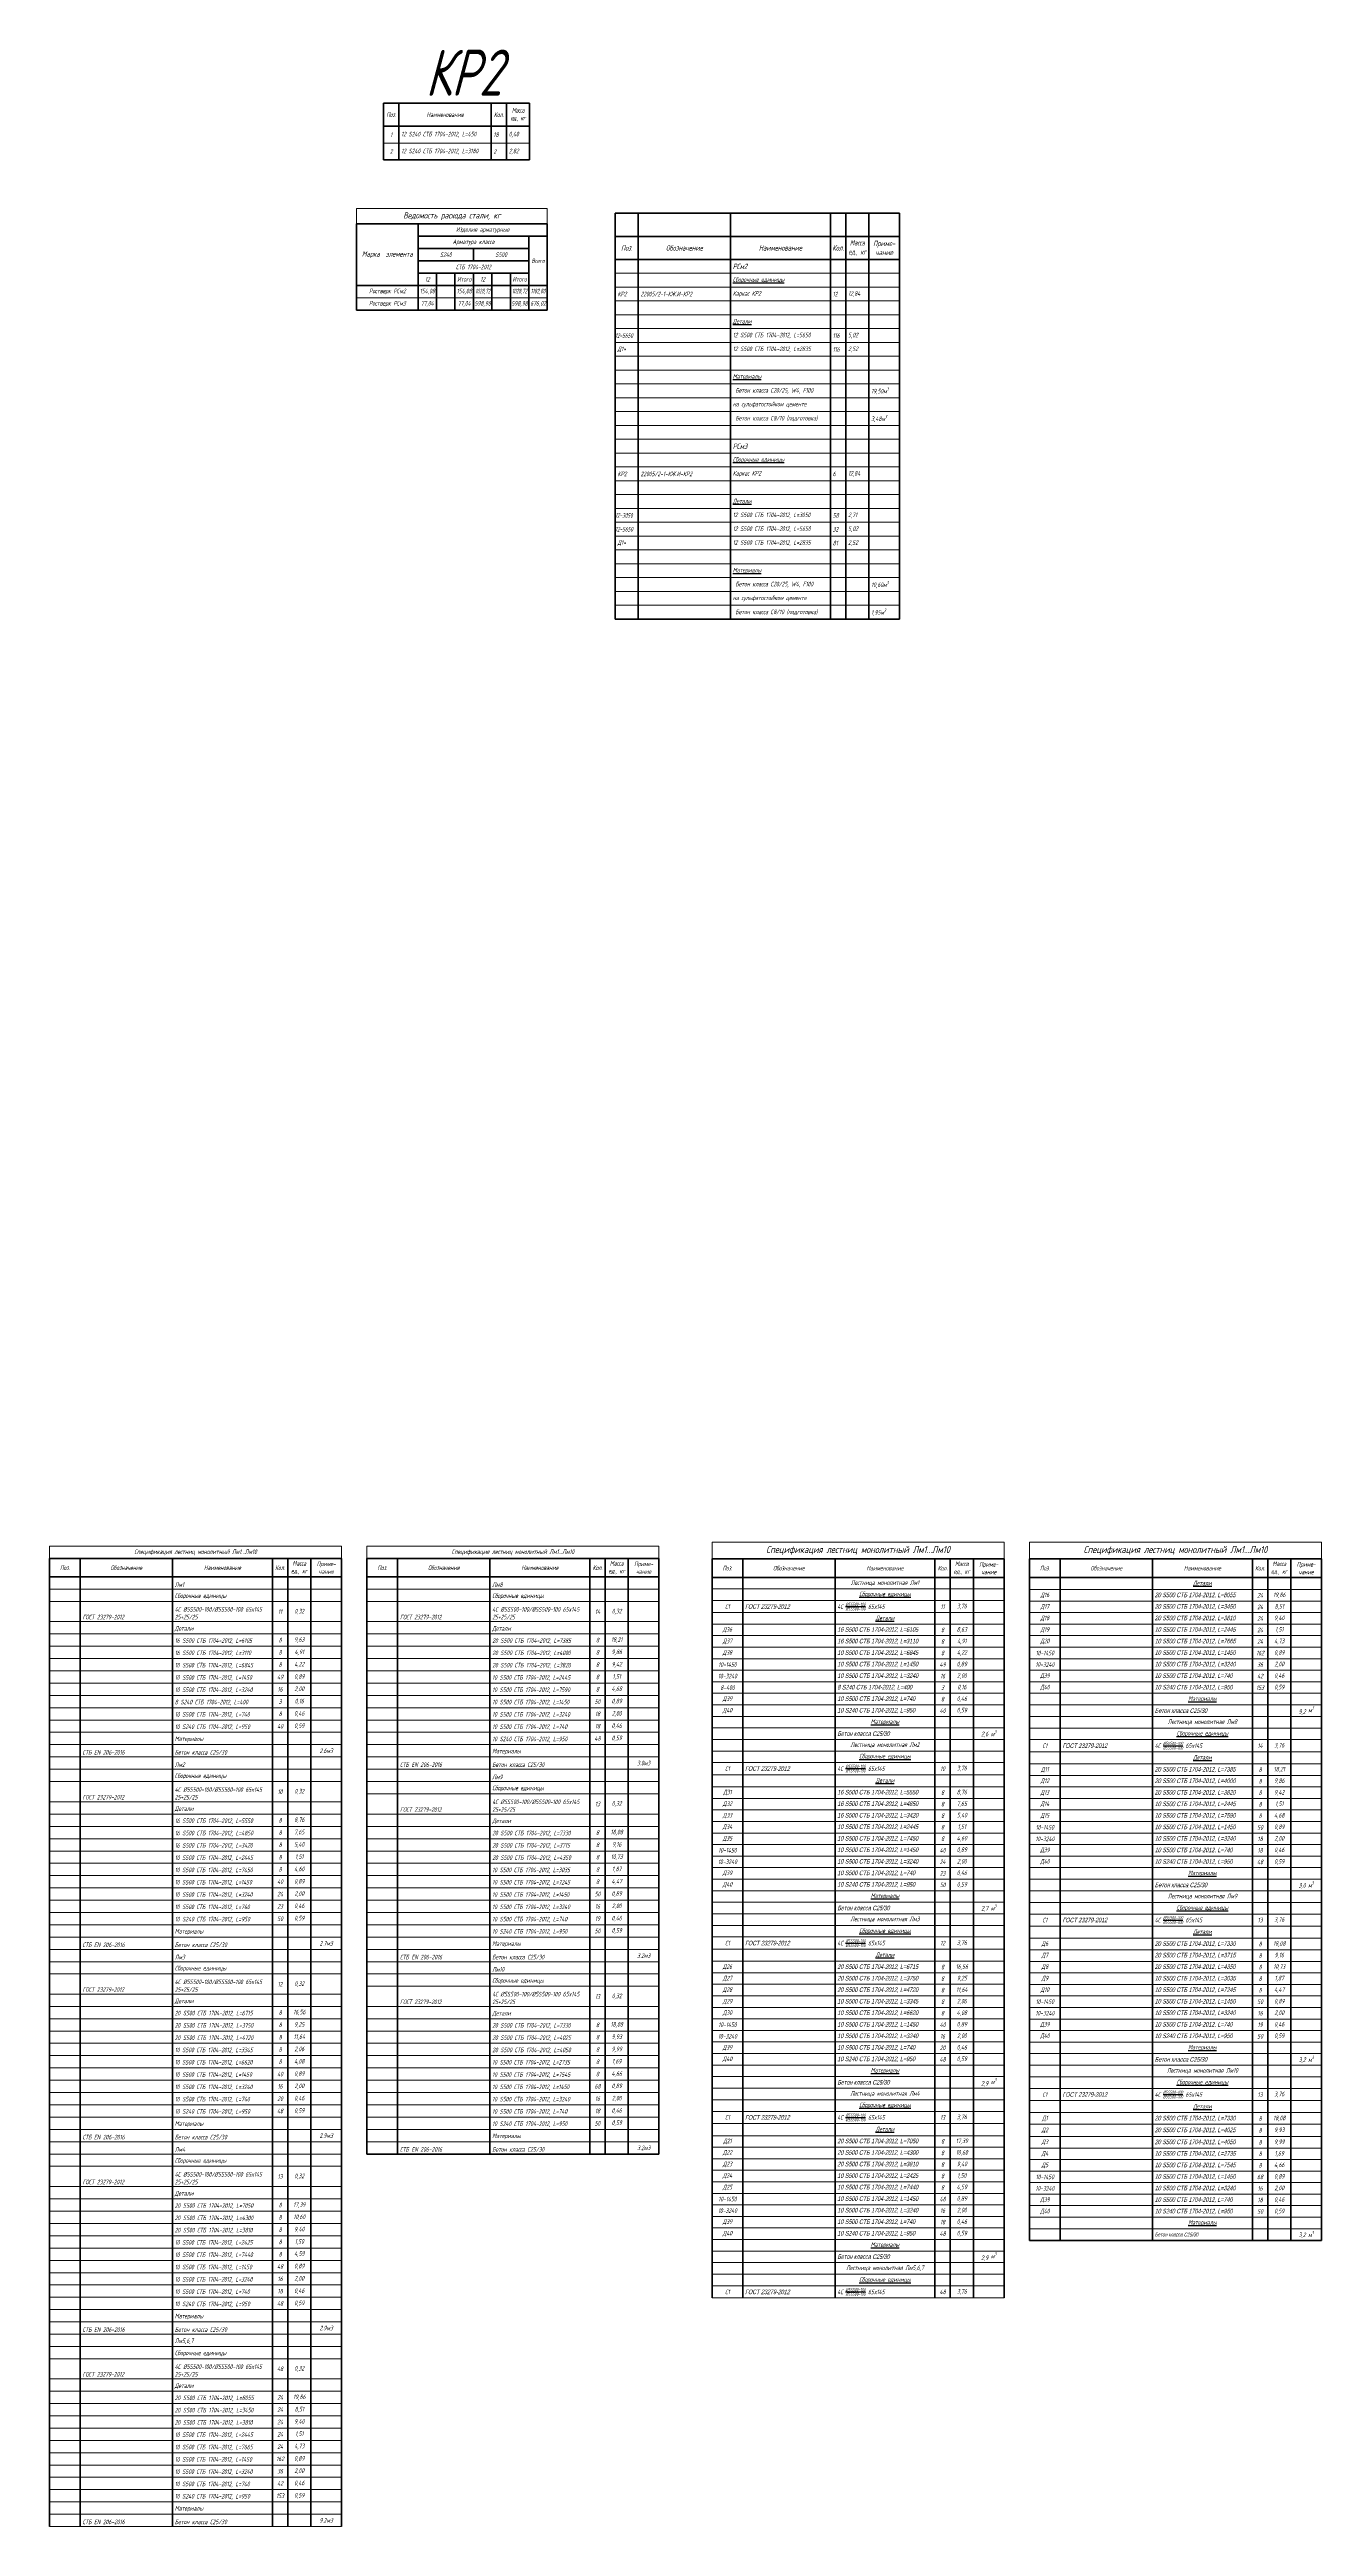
# Model space of a CAD drawing. Header units: millimetres. Extents: x 37106 to 280982, y -20648 to 46529.
# Drawn here: x 278508 to 279336, y -19580 to -17968 of the extents above; entities that cross this region are included whole.
import ezdxf

# ---------------------------------------------------------------- set-up
doc = ezdxf.new("R2010")
doc.units = ezdxf.units.MM
doc.layers.get('Defpoints').update_dxf_attribs({"color": 8})
doc.layers.add('Обозначение', color=94, linetype='Continuous', lineweight=25)
doc.layers.add('Обозначения', color=82, linetype='Continuous', lineweight=25)
doc.styles.get("Standard").update_dxf_attribs({"font": 'simplex.shx', "width": 0.7, "oblique": 15, "height": 3})

# ---------------------------------------------------------------- blocks, each defined once
blk = doc.blocks.new('*T1173')
at = {"layer": 'Defpoints', "color": 8, "linetype": 'ByBlock', "lineweight": 0, "transparency": 16777216}
for p, q in [((0, 0), (190, 0)), ((0, 0), (0, -11)), ((190, 0), (190, -11)), ((206.5, 0), (396.5, 0)), ((206.5, 0), (206.5, -11)), ((396.5, 0), (396.5, -11))]:
    blk.add_line(p, q, dxfattribs=at)
at = {"layer": 'Обозначения', "color": 0, "linetype": 'Continuous', "lineweight": 60, "transparency": 16777216}
for p, q in [((0, -11), (190, -11)), ((0, -11), (0, -491.7)), ((20, -11), (20, -491.7)), ((80, -11), (80, -491.7)), ((145, -11), (145, -491.7)), ((155, -11), (155, -491.7)), ((170, -11), (170, -491.7)), ((190, -11), (190, -491.7)), ((206.5, -11), (396.5, -11)), ((206.5, -11), (206.5, -454.3)), ((226.5, -11), (226.5, -454.3)), ((286.5, -11), (286.5, -454.3)), ((351.5, -11), (351.5, -454.3)), ((361.5, -11), (361.5, -454.3)), ((376.5, -11), (376.5, -454.3)), ((396.5, -11), (396.5, -454.3)), ((0, -23), (190, -23)), ((206.5, -454.3), (396.5, -454.3))]:
    blk.add_line(p, q, dxfattribs=at)
at = {"layer": 'Обозначения', "color": 0, "linetype": 'Continuous', "lineweight": 15, "transparency": 16777216}
for p, q in [((0, -30.5), (190, -30.5)), ((206.5, -23), (396.5, -23)), ((206.5, -30.9), (396.5, -30.9)), ((0, -38), (190, -38)), ((0, -45.9), (190, -45.9)), ((206.5, -38.4), (396.5, -38.4)), ((206.5, -45.9), (396.5, -45.9)), ((0, -53.4), (190, -53.4)), ((0, -60.9), (190, -60.9)), ((206.5, -53.4), (396.5, -53.4)), ((206.5, -60.9), (396.5, -60.9)), ((0, -68.4), (190, -68.4)), ((0, -75.9), (190, -75.9)), ((206.5, -68.4), (396.5, -68.4)), ((206.5, -75.9), (396.5, -75.9)), ((0, -83.4), (190, -83.4)), ((0, -90.9), (190, -90.9)), ((206.5, -83.4), (396.5, -83.4)), ((206.5, -90.9), (396.5, -90.9)), ((0, -98.4), (190, -98.4)), ((0, -105.9), (190, -105.9)), ((206.5, -98.4), (396.5, -98.4)), ((206.5, -105.9), (396.5, -105.9)), ((0, -113.4), (190, -113.4)), ((0, -120.9), (190, -120.9)), ((0, -128.5), (190, -128.5)), ((206.5, -113.5), (396.5, -113.5)), ((206.5, -121), (396.5, -121)), ((206.5, -128.5), (396.5, -128.5)), ((0, -136), (190, -136)), ((0, -143.5), (190, -143.5)), ((206.5, -136.4), (396.5, -136.4)), ((206.5, -144.3), (396.5, -144.3)), ((0, -151.4), (190, -151.4)), ((0, -159.3), (190, -159.3)), ((206.5, -151.8), (396.5, -151.8)), ((206.5, -159.3), (396.5, -159.3)), ((0, -166.8), (190, -166.8)), ((0, -174.3), (190, -174.3)), ((206.5, -166.8), (396.5, -166.8)), ((206.5, -174.3), (396.5, -174.3)), ((0, -181.8), (190, -181.8)), ((0, -189.3), (190, -189.3)), ((206.5, -181.8), (396.5, -181.8)), ((206.5, -189.3), (396.5, -189.3)), ((0, -196.8), (190, -196.8)), ((0, -204.3), (190, -204.3)), ((206.5, -196.8), (396.5, -196.8)), ((206.5, -204.3), (396.5, -204.3)), ((0, -211.8), (190, -211.8)), ((0, -219.3), (190, -219.3)), ((206.5, -211.8), (396.5, -211.8)), ((206.5, -219.3), (396.5, -219.3)), ((0, -226.8), (190, -226.8)), ((0, -234.3), (190, -234.3)), ((206.5, -226.9), (396.5, -226.9)), ((206.5, -234.5), (396.5, -234.5)), ((0, -241.8), (190, -241.8)), ((0, -249.4), (190, -249.4)), ((0, -256.9), (190, -256.9)), ((206.5, -242), (396.5, -242)), ((206.5, -249.9), (396.5, -249.9)), ((206.5, -257.8), (396.5, -257.8)), ((0, -264.8), (190, -264.8)), ((0, -272.7), (190, -272.7)), ((206.5, -265.3), (396.5, -265.3)), ((206.5, -272.8), (396.5, -272.8)), ((0, -280.2), (190, -280.2)), ((0, -287.7), (190, -287.7)), ((206.5, -280.3), (396.5, -280.3)), ((206.5, -287.8), (396.5, -287.8)), ((0, -295.2), (190, -295.2)), ((0, -302.7), (190, -302.7)), ((206.5, -295.3), (396.5, -295.3)), ((206.5, -302.8), (396.5, -302.8)), ((0, -310.2), (190, -310.2)), ((0, -317.7), (190, -317.7)), ((206.5, -310.3), (396.5, -310.3)), ((206.5, -317.8), (396.5, -317.8)), ((0, -325.2), (190, -325.2)), ((0, -332.7), (190, -332.7)), ((206.5, -325.3), (396.5, -325.3)), ((206.5, -332.8), (396.5, -332.8)), ((0, -340.2), (190, -340.2)), ((0, -347.7), (190, -347.7)), ((206.5, -340.4), (396.5, -340.4)), ((206.5, -347.9), (396.5, -347.9)), ((0, -355.3), (190, -355.3)), ((0, -362.9), (190, -362.9)), ((0, -370.4), (190, -370.4)), ((206.5, -355.4), (396.5, -355.4)), ((206.5, -363.3), (396.5, -363.3)), ((0, -378.3), (190, -378.3)), ((0, -386.2), (190, -386.2)), ((206.5, -371.2), (396.5, -371.2)), ((206.5, -378.7), (396.5, -378.7)), ((0, -393.7), (190, -393.7)), ((0, -401.2), (190, -401.2)), ((206.5, -386.7), (396.5, -386.7)), ((206.5, -394.2), (396.5, -394.2)), ((206.5, -401.7), (396.5, -401.7)), ((0, -408.7), (190, -408.7)), ((0, -416.2), (190, -416.2)), ((206.5, -409.2), (396.5, -409.2)), ((206.5, -416.7), (396.5, -416.7)), ((0, -423.7), (190, -423.7)), ((0, -431.2), (190, -431.2)), ((206.5, -424.2), (396.5, -424.2)), ((206.5, -431.7), (396.5, -431.7)), ((0, -438.7), (190, -438.7)), ((0, -446.2), (190, -446.2)), ((206.5, -439.2), (396.5, -439.2)), ((206.5, -446.7), (396.5, -446.7)), ((0, -453.7), (190, -453.7)), ((0, -461.2), (190, -461.2)), ((0, -468.7), (190, -468.7)), ((0, -476.3), (190, -476.3)), ((0, -483.8), (190, -483.8)), ((0, -491.7), (190, -491.7))]:
    blk.add_line(p, q, dxfattribs=at)
at = {"layer": 'Обозначения', "color": 0, "transparency": 16777216}
for s, insert, char_height, width, attachment_point in [('Поз.', (10, -17), 3, 17, 5), ('Обозначение', (50, -17), 3, 57, 5), ('Спецификация лестниц монолитный Лм1...Лм10', (95, -5.5), 4.5, 187, 5), ('Наименование', (112.5, -17), 3, 62, 5), ('Кол.', (150, -17), 3, 7, 5), ('Масса ед., кг', (162.5, -17), 3, 12, 5), ('Приме- чание', (180, -17), 3, 17, 5), ('Поз.', (216.5, -17), 3, 17, 5), ('Обозначение', (256.5, -17), 3, 57, 5), ('Спецификация лестниц монолитный Лм1...Лм10', (301.5, -5.5), 4.5, 187, 5), ('Наименование', (319, -17), 3, 62, 5), ('Кол.', (356.5, -17), 3, 7, 5), ('Масса ед., кг', (369, -17), 3, 12, 5), ('Приме- чание', (386.5, -17), 3, 17, 5), ('Лестница монолитная Лм1', (112.5, -26.8), 3, 62, 5), ('{\\LДетали}', (319, -27), 3, 62, 5), ('С1', (10, -42), 3, 17, 5), ('{\\fMS Sans Serif|b0|i0|c204|p0;\\C256;\\c0;ГОСТ 23279-2012}', (21.5, -42), 3, 57, 4), ('\\A1;4С {\\H0.7x;\\S%%C5S500-100/%%C5S500-100;} 65x145  ', (81.5, -42), 3, 62, 4), ('{\\LСборочные единицы}', (112.5, -34.2), 3, 62, 5), ('{\\LДетали}', (112.5, -49.7), 3, 62, 5), ('11', (150, -42), 3, 7, 5), ('3,76', (162.5, -42), 3, 12, 5), ('Д16', (216.5, -34.7), 3, 17, 5), ('Д17', (216.5, -42.2), 3, 17, 5), ('Д18', (216.5, -49.7), 3, 17, 5), ('{\\fMS Sans Serif|b0|i0|c204|p0;\\C256;\\c0;20 S500 СТБ 1704-2012, L=8055}', (288, -34.7), 3, 62, 4), ('{\\fMS Sans Serif|b0|i0|c204|p0;\\C256;\\c0;20 S500 СТБ 1704-2012, L=3450}', (288, -42.2), 3, 62, 4), ('{\\fMS Sans Serif|b0|i0|c204|p0;\\C256;\\c0;20 S500 СТБ 1704-2012, L=3810}', (288, -49.7), 3, 62, 4), ('24', (356.5, -34.7), 3, 7, 5), ('24', (356.5, -42.2), 3, 7, 5), ('24', (356.5, -49.7), 3, 7, 5), ('19,86', (369, -34.7), 3, 12, 5), ('9,40', (369, -49.7), 3, 12, 5), ('8,51', (369, -42.2), 3, 12, 5), ('Д36', (10, -57.2), 3, 17, 5), ('Д37', (10, -64.7), 3, 17, 5), ('{\\fMS Sans Serif|b0|i0|c0|p0;\\C256;\\c0;16\\fMS Sans Serif|b0|i0|c204|p0; S500 СТБ 1704-2012, L=6105}', (81.5, -57.2), 3, 62, 4), ('{\\fMS Sans Serif|b0|i0|c0|p0;\\C256;\\c0;16\\fMS Sans Serif|b0|i0|c204|p0; S500 СТБ 1704-2012, L=3110}', (81.5, -64.7), 3, 62, 4), ('8', (150, -57.2), 3, 7, 5), ('8', (150, -64.7), 3, 7, 5), ('8,63', (162.5, -57.2), 3, 12, 5), ('4,91', (162.5, -64.7), 3, 12, 5), ('Д20', (216.5, -64.7), 3, 17, 5), ('Д19', (216.5, -57.2), 3, 17, 5), ('{\\fMS Sans Serif|b0|i0|c204|p0;\\C256;\\c0;10 S500 СТБ 1704-2012, L=2445}', (288, -57.2), 3, 62, 4), ('{\\fMS Sans Serif|b0|i0|c204|p0;\\C256;\\c0;10 S500 СТБ 1704-2012, L=7665}', (288, -64.7), 3, 62, 4), ('24', (356.5, -57.2), 3, 7, 5), ('24', (356.5, -64.7), 3, 7, 5), ('4,73', (369, -64.7), 3, 12, 5), ('1,51', (369, -57.2), 3, 12, 5), ('10-1450', (10, -79.7), 3, 17, 5), ('Д38', (10, -72.2), 3, 17, 5), ('{\\fMS Sans Serif|b0|i0|c204|p0;\\C256;\\c0;10 S500 СТБ 1704-2012, L=6845}', (81.5, -72.2), 3, 62, 4), ('{\\fMS Sans Serif|b0|i0|c204|p0;\\C256;\\c0;10 S500 СТБ 1704-2012, L=1450}', (81.5, -79.7), 3, 62, 4), ('49', (150, -79.7), 3, 7, 5), ('8', (150, -72.2), 3, 7, 5), ('4,22', (162.5, -72.2), 3, 12, 5), ('0,89', (162.5, -79.7), 3, 12, 5), ('10-3240', (216.5, -79.7), 3, 17, 5), ('10-1450', (216.5, -72.2), 3, 17, 5), ('{\\fMS Sans Serif|b0|i0|c204|p0;\\C256;\\c0;10 S500 СТБ 1704-2012, L=1450}', (288, -72.2), 3, 62, 4), ('{\\fMS Sans Serif|b0|i0|c204|p0;\\C256;\\c0;10 S500 СТБ 1704-2012, L=\\fMS Sans Serif|b0|i0|c0|p0;3240}', (288, -79.7), 3, 62, 4), ('162', (356.5, -72.2), 3, 7, 5), ('36', (356.5, -79.7), 3, 7, 5), ('2,00', (369, -79.7), 3, 12, 5), ('0,89', (369, -72.2), 3, 12, 5), ('10-3240', (10, -87.2), 3, 17, 5), ('8-400', (10, -94.7), 3, 17, 5), ('{\\fMS Sans Serif|b0|i0|c204|p0;\\C256;\\c0;10 S500 СТБ 1704-2012, L=\\fMS Sans Serif|b0|i0|c0|p0;3240}', (81.5, -87.2), 3, 62, 4), ('{\\fMS Sans Serif|b0|i0|c204|p0;\\C256;\\c0;8 S240 СТБ 1704-2012, L=400}', (81.5, -94.7), 3, 62, 4), ('16', (150, -87.2), 3, 7, 5), ('3', (150, -94.7), 3, 7, 5), ('2,00', (162.5, -87.2), 3, 12, 5), ('0,16', (162.5, -94.7), 3, 12, 5), ('Д39', (216.5, -87.2), 3, 17, 5), ('Д40', (216.5, -94.7), 3, 17, 5), ('{\\fMS Sans Serif|b0|i0|c204|p0;\\C256;\\c0;10 S500 СТБ 1704-2012, L=740}', (288, -87.2), 3, 62, 4), ('{\\fMS Sans Serif|b0|i0|c204|p0;\\C256;\\c0;10 S240 СТБ 1704-2012, L=950}', (288, -94.7), 3, 62, 4), ('153', (356.5, -94.7), 3, 7, 5), ('42', (356.5, -87.2), 3, 7, 5), ('0,46', (369, -87.2), 3, 12, 5), ('0,59', (369, -94.7), 3, 12, 5), ('Д39', (10, -102.2), 3, 17, 5), ('Д40', (10, -109.7), 3, 17, 5), ('{\\fMS Sans Serif|b0|i0|c204|p0;\\C256;\\c0;10 S500 СТБ 1704-2012, L=740}', (81.5, -102.2), 3, 62, 4), ('{\\fMS Sans Serif|b0|i0|c204|p0;\\C256;\\c0;10 S240 СТБ 1704-2012, L=950}', (81.5, -109.7), 3, 62, 4), ('40', (150, -109.7), 3, 7, 5), ('8', (150, -102.2), 3, 7, 5), ('0,46', (162.5, -102.2), 3, 12, 5), ('0,59', (162.5, -109.7), 3, 12, 5), ('\\A1;{\\fMS Sans Serif|b0|i0|c204|p0;\\C256;\\c0;Бетон класса С25/30 }', (288, -109.7), 3, 62, 4), ('{\\LМатериалы}', (319, -102.2), 3, 62, 5), ('9,2 {\\A1;м\\H0.7x;\\S3^ ;}', (386.5, -109.7), 3, 17, 5), ('\\A1;{\\fMS Sans Serif|b0|i0|c204|p0;\\C256;\\c0;Бетон класса С25/30 }', (81.5, -124.7), 3, 62, 4), ('{\\LМатериалы}', (112.5, -117.2), 3, 62, 5), ('\\A1;2,6 м{\\H0.7x;\\S3^ ;}', (180, -124.7), 3, 17, 5), ('Лестница монолитная Лм8', (319, -117.3), 3, 62, 5), ('{\\LСборочные единицы}', (319, -124.8), 3, 62, 5), ('\\A1;4С {\\H0.7x;\\S%%C5S500-100/%%C5S500-100;} 65x145 ', (81.5, -147.4), 3, 62, 4), ('Лестница монолитная Лм2', (112.5, -132.2), 3, 62, 5), ('{\\LСборочные единицы}', (112.5, -139.7), 3, 62, 5), ('С1', (216.5, -132.5), 3, 17, 5), ('{\\fMS Sans Serif|b0|i0|c204|p0;\\C256;\\c0;ГОСТ 23279-2012}', (228, -132.5), 3, 57, 4), ('\\A1;4С {\\H0.7x;\\S%%C5S500-100/%%C5S500-100;} 65x145 ', (288, -132.5), 3, 62, 4), ('{\\LДетали}', (319, -140.4), 3, 62, 5), ('14', (356.5, -132.5), 3, 7, 5), ('3,76', (369, -132.5), 3, 12, 5), ('С1', (10, -147.4), 3, 17, 5), ('{\\fMS Sans Serif|b0|i0|c204|p0;\\C256;\\c0;ГОСТ 23279-2012}', (21.5, -147.4), 3, 57, 4), ('{\\LДетали}', (112.5, -155.3), 3, 62, 5), ('10', (150, -147.4), 3, 7, 5), ('3,76', (162.5, -147.4), 3, 12, 5), ('Д12', (216.5, -155.6), 3, 17, 5), ('Д11', (216.5, -148.1), 3, 17, 5), ('{\\fMS Sans Serif|b0|i0|c204|p0;\\C256;\\c0;20 S500 СТБ 1704-2012, L=7385}', (288, -148.1), 3, 62, 4), ('{\\fMS Sans Serif|b0|i0|c204|p0;\\C256;\\c0;20 S500 СТБ 1704-2012, L=4000}', (288, -155.6), 3, 62, 4), ('8', (356.5, -148.1), 3, 7, 5), ('8', (356.5, -155.6), 3, 7, 5), ('18,21', (369, -148.1), 3, 12, 5), ('9,86', (369, -155.6), 3, 12, 5), ('Д32', (10, -170.5), 3, 17, 5), ('Д33', (10, -178), 3, 17, 5), ('Д31', (10, -163), 3, 17, 5), ('{\\fMS Sans Serif|b0|i0|c0|p0;\\C256;\\c0;16\\fMS Sans Serif|b0|i0|c204|p0; S500 СТБ 1704-2012, L=5550}', (81.5, -163), 3, 62, 4), ('{\\fMS Sans Serif|b0|i0|c0|p0;\\C256;\\c0;16\\fMS Sans Serif|b0|i0|c204|p0; S500 СТБ 1704-2012, L=4850}', (81.5, -170.5), 3, 62, 4), ('{\\fMS Sans Serif|b0|i0|c0|p0;\\C256;\\c0;16\\fMS Sans Serif|b0|i0|c204|p0; S500 СТБ 1704-2012, L=3420}', (81.5, -178), 3, 62, 4), ('8', (150, -163), 3, 7, 5), ('8', (150, -170.5), 3, 7, 5), ('8', (150, -178), 3, 7, 5), ('5,40', (162.5, -178), 3, 12, 5), ('8,76', (162.5, -163), 3, 12, 5), ('7,65', (162.5, -170.5), 3, 12, 5), ('Д13', (216.5, -163.1), 3, 17, 5), ('Д14', (216.5, -170.6), 3, 17, 5), ('Д15', (216.5, -178.1), 3, 17, 5), ('{\\fMS Sans Serif|b0|i0|c204|p0;\\C256;\\c0;20 S500 СТБ 1704-2012, L=3820}', (288, -163.1), 3, 62, 4), ('{\\fMS Sans Serif|b0|i0|c204|p0;\\C256;\\c0;10 S500 СТБ 1704-2012, L=2445}', (288, -170.6), 3, 62, 4), ('{\\fMS Sans Serif|b0|i0|c204|p0;\\C256;\\c0;10 S500 СТБ 1704-2012, L=7590}', (288, -178.1), 3, 62, 4), ('8', (356.5, -163.1), 3, 7, 5), ('8', (356.5, -170.6), 3, 7, 5), ('8', (356.5, -178.1), 3, 7, 5), ('4,68', (369, -178.1), 3, 12, 5), ('9,42', (369, -163.1), 3, 12, 5), ('1,51', (369, -170.6), 3, 12, 5), ('Д34', (10, -185.5), 3, 17, 5), ('Д35', (10, -193), 3, 17, 5), ('{\\fMS Sans Serif|b0|i0|c204|p0;\\C256;\\c0;10 S500 СТБ 1704-2012, L=2445}', (81.5, -185.5), 3, 62, 4), ('{\\fMS Sans Serif|b0|i0|c204|p0;\\C256;\\c0;10 S500 СТБ 1704-2012, L=7450}', (81.5, -193), 3, 62, 4), ('8', (150, -185.5), 3, 7, 5), ('8', (150, -193), 3, 7, 5), ('4,60', (162.5, -193), 3, 12, 5), ('1,51', (162.5, -185.5), 3, 12, 5), ('10-3240', (216.5, -193.1), 3, 17, 5), ('10-1450', (216.5, -185.6), 3, 17, 5), ('{\\fMS Sans Serif|b0|i0|c204|p0;\\C256;\\c0;10 S500 СТБ 1704-2012, L=1450}', (288, -185.6), 3, 62, 4), ('{\\fMS Sans Serif|b0|i0|c204|p0;\\C256;\\c0;10 S500 СТБ 1704-2012, L=\\fMS Sans Serif|b0|i0|c0|p0;3240}', (288, -193.1), 3, 62, 4), ('50', (356.5, -185.6), 3, 7, 5), ('18', (356.5, -193.1), 3, 7, 5), ('2,00', (369, -193.1), 3, 12, 5), ('0,89', (369, -185.6), 3, 12, 5), ('10-3240', (10, -208), 3, 17, 5), ('10-1450', (10, -200.5), 3, 17, 5), ('{\\fMS Sans Serif|b0|i0|c204|p0;\\C256;\\c0;10 S500 СТБ 1704-2012, L=1450}', (81.5, -200.5), 3, 62, 4), ('{\\fMS Sans Serif|b0|i0|c204|p0;\\C256;\\c0;10 S500 СТБ 1704-2012, L=\\fMS Sans Serif|b0|i0|c0|p0;3240}', (81.5, -208), 3, 62, 4), ('24', (150, -208), 3, 7, 5), ('40', (150, -200.5), 3, 7, 5), ('2,00', (162.5, -208), 3, 12, 5), ('0,89', (162.5, -200.5), 3, 12, 5), ('Д39', (216.5, -200.6), 3, 17, 5), ('Д40', (216.5, -208.1), 3, 17, 5), ('{\\fMS Sans Serif|b0|i0|c204|p0;\\C256;\\c0;10 S500 СТБ 1704-2012, L=740}', (288, -200.6), 3, 62, 4), ('{\\fMS Sans Serif|b0|i0|c204|p0;\\C256;\\c0;10 S240 СТБ 1704-2012, L=950}', (288, -208.1), 3, 62, 4), ('48', (356.5, -208.1), 3, 7, 5), ('18', (356.5, -200.6), 3, 7, 5), ('0,46', (369, -200.6), 3, 12, 5), ('0,59', (369, -208.1), 3, 12, 5), ('Д39', (10, -215.5), 3, 17, 5), ('Д40', (10, -223), 3, 17, 5), ('{\\fMS Sans Serif|b0|i0|c204|p0;\\C256;\\c0;10 S500 СТБ 1704-2012, L=740}', (81.5, -215.5), 3, 62, 4), ('{\\fMS Sans Serif|b0|i0|c204|p0;\\C256;\\c0;10 S240 СТБ 1704-2012, L=950}', (81.5, -223), 3, 62, 4), ('23', (150, -215.5), 3, 7, 5), ('50', (150, -223), 3, 7, 5), ('0,46', (162.5, -215.5), 3, 12, 5), ('0,59', (162.5, -223), 3, 12, 5), ('\\A1;{\\fMS Sans Serif|b0|i0|c204|p0;\\C256;\\c0;Бетон класса С25/30 }', (288, -223.1), 3, 62, 4), ('{\\LМатериалы}', (319, -215.6), 3, 62, 5), ('\\A1;3,0 м{\\H0.7x;\\S3^ ;}', (386.5, -223.1), 3, 17, 5), ('\\A1;{\\fMS Sans Serif|b0|i0|c204|p0;\\C256;\\c0;Бетон класса С25/30 }', (81.5, -238.1), 3, 62, 4), ('{\\LМатериалы}', (112.5, -230.5), 3, 62, 5), ('\\A1;2,7 м{\\H0.7x;\\S3^ ;}', (180, -238.1), 3, 17, 5), ('Лестница монолитная Лм9', (319, -230.7), 3, 62, 5), ('{\\LСборочные единицы}', (319, -238.2), 3, 62, 5), ('Лестница монолитная Лм3', (112.5, -245.6), 3, 62, 5), ('{\\LСборочные единицы}', (112.5, -253.2), 3, 62, 5), ('С1', (216.5, -245.9), 3, 17, 5), ('{\\fMS Sans Serif|b0|i0|c204|p0;\\C256;\\c0;ГОСТ 23279-2012}', (228, -245.9), 3, 57, 4), ('\\A1;4С {\\H0.7x;\\S%%C5S500-100/%%C5S500-100;} 65x145 ', (288, -245.9), 3, 62, 4), ('{\\LДетали}', (319, -253.8), 3, 62, 5), ('13', (356.5, -245.9), 3, 7, 5), ('3,76', (369, -245.9), 3, 12, 5), ('С1', (10, -260.9), 3, 17, 5), ('{\\fMS Sans Serif|b0|i0|c204|p0;\\C256;\\c0;ГОСТ 23279-2012}', (21.5, -260.9), 3, 57, 4), ('\\A1;4С {\\H0.7x;\\S%%C5S500-100/%%C5S500-100;} 65x145 ', (81.5, -260.9), 3, 62, 4), ('{\\LДетали}', (112.5, -268.8), 3, 62, 5), ('12', (150, -260.9), 3, 7, 5), ('3,76', (162.5, -260.9), 3, 12, 5), ('Д6', (216.5, -261.5), 3, 17, 5), ('Д7', (216.5, -269), 3, 17, 5), ('{\\fMS Sans Serif|b0|i0|c204|p0;\\C256;\\c0;20 S500 СТБ 1704-2012, L=7330}', (288, -261.5), 3, 62, 4), ('{\\fMS Sans Serif|b0|i0|c204|p0;\\C256;\\c0;20 S500 СТБ 1704-2012, L=3715}', (288, -269), 3, 62, 4), ('8', (356.5, -261.5), 3, 7, 5), ('8', (356.5, -269), 3, 7, 5), ('18,08', (369, -261.5), 3, 12, 5), ('9,16', (369, -269), 3, 12, 5), ('Д26', (10, -276.5), 3, 17, 5), ('Д27', (10, -284), 3, 17, 5), ('Д28', (10, -291.5), 3, 17, 5), ('{\\fMS Sans Serif|b0|i0|c204|p0;\\C256;\\c0;20 S500 СТБ 1704-2012, L=6715}', (81.5, -276.5), 3, 62, 4), ('{\\fMS Sans Serif|b0|i0|c204|p0;\\C256;\\c0;20 S500 СТБ 1704-2012, L=3750}', (81.5, -284), 3, 62, 4), ('{\\fMS Sans Serif|b0|i0|c204|p0;\\C256;\\c0;20 S500 СТБ 1704-2012, L=4720}', (81.5, -291.5), 3, 62, 4), ('8', (150, -276.5), 3, 7, 5), ('8', (150, -284), 3, 7, 5), ('8', (150, -291.5), 3, 7, 5), ('16,56', (162.5, -276.5), 3, 12, 5), ('11,64', (162.5, -291.5), 3, 12, 5), ('9,25', (162.5, -284), 3, 12, 5), ('Д10', (216.5, -291.5), 3, 17, 5), ('Д8', (216.5, -276.5), 3, 17, 5), ('Д9', (216.5, -284), 3, 17, 5), ('{\\fMS Sans Serif|b0|i0|c204|p0;\\C256;\\c0;20 S500 СТБ 1704-2012, L=4350}', (288, -276.5), 3, 62, 4), ('{\\fMS Sans Serif|b0|i0|c204|p0;\\C256;\\c0;10 S500 СТБ 1704-2012, L=3035}', (288, -284), 3, 62, 4), ('{\\fMS Sans Serif|b0|i0|c204|p0;\\C256;\\c0;10 S500 СТБ 1704-2012, L=7245}', (288, -291.5), 3, 62, 4), ('8', (356.5, -276.5), 3, 7, 5), ('8', (356.5, -284), 3, 7, 5), ('10,73', (369, -276.5), 3, 12, 5), ('4,47', (369, -291.5), 3, 12, 5), ('1,87', (369, -284), 3, 12, 5), ('Д29', (10, -299), 3, 17, 5), ('Д30', (10, -306.5), 3, 17, 5), ('{\\fMS Sans Serif|b0|i0|c204|p0;\\C256;\\c0;10 S500 СТБ 1704-2012, L=3345}', (81.5, -299), 3, 62, 4), ('{\\fMS Sans Serif|b0|i0|c204|p0;\\C256;\\c0;10 S500 СТБ 1704-2012, L=6620}', (81.5, -306.5), 3, 62, 4), ('8', (150, -299), 3, 7, 5), ('8', (150, -306.5), 3, 7, 5), ('2,06', (162.5, -299), 3, 12, 5), ('4,08', (162.5, -306.5), 3, 12, 5), ('10-3240', (216.5, -306.5), 3, 17, 5), ('10-1450', (216.5, -299), 3, 17, 5), ('{\\fMS Sans Serif|b0|i0|c204|p0;\\C256;\\c0;10 S500 СТБ 1704-2012, L=1450}', (288, -299), 3, 62, 4), ('{\\fMS Sans Serif|b0|i0|c204|p0;\\C256;\\c0;10 S500 СТБ 1704-2012, L=\\fMS Sans Serif|b0|i0|c0|p0;3240}', (288, -306.5), 3, 62, 4), ('50', (356.5, -299), 3, 7, 5), ('16', (356.5, -306.5), 3, 7, 5), ('8', (356.5, -291.5), 3, 7, 5), ('2,00', (369, -306.5), 3, 12, 5), ('0,89', (369, -299), 3, 12, 5), ('10-3240', (10, -321.5), 3, 17, 5), ('10-1450', (10, -314), 3, 17, 5), ('{\\fMS Sans Serif|b0|i0|c204|p0;\\C256;\\c0;10 S500 СТБ 1704-2012, L=1450}', (81.5, -314), 3, 62, 4), ('{\\fMS Sans Serif|b0|i0|c204|p0;\\C256;\\c0;10 S500 СТБ 1704-2012, L=\\fMS Sans Serif|b0|i0|c0|p0;3240}', (81.5, -321.5), 3, 62, 4), ('40', (150, -314), 3, 7, 5), ('16', (150, -321.5), 3, 7, 5), ('2,00', (162.5, -321.5), 3, 12, 5), ('0,89', (162.5, -314), 3, 12, 5), ('Д39', (216.5, -314), 3, 17, 5), ('Д40', (216.5, -321.5), 3, 17, 5), ('{\\fMS Sans Serif|b0|i0|c204|p0;\\C256;\\c0;10 S500 СТБ 1704-2012, L=740}', (288, -314), 3, 62, 4), ('{\\fMS Sans Serif|b0|i0|c204|p0;\\C256;\\c0;10 S240 СТБ 1704-2012, L=950}', (288, -321.5), 3, 62, 4), ('50', (356.5, -321.5), 3, 7, 5), ('19', (356.5, -314), 3, 7, 5), ('0,46', (369, -314), 3, 12, 5), ('0,59', (369, -321.5), 3, 12, 5), ('Д39', (10, -329), 3, 17, 5), ('Д40', (10, -336.5), 3, 17, 5), ('{\\fMS Sans Serif|b0|i0|c204|p0;\\C256;\\c0;10 S500 СТБ 1704-2012, L=740}', (81.5, -329), 3, 62, 4), ('{\\fMS Sans Serif|b0|i0|c204|p0;\\C256;\\c0;10 S240 СТБ 1704-2012, L=950}', (81.5, -336.5), 3, 62, 4), ('20', (150, -329), 3, 7, 5), ('48', (150, -336.5), 3, 7, 5), ('0,46', (162.5, -329), 3, 12, 5), ('0,59', (162.5, -336.5), 3, 12, 5), ('\\A1;{\\fMS Sans Serif|b0|i0|c204|p0;\\C256;\\c0;Бетон класса С25/30 }', (288, -336.6), 3, 62, 4), ('{\\LМатериалы}', (319, -329), 3, 62, 5), ('\\A1;3,2 м{\\H0.7x;\\S3^ ;}', (386.5, -336.6), 3, 17, 5), ('\\A1;{\\fMS Sans Serif|b0|i0|c204|p0;\\C256;\\c0;Бетон класса С25/30 }', (81.5, -351.5), 3, 62, 4), ('{\\LМатериалы}', (112.5, -344), 3, 62, 5), ('2,9 {\\A1;м\\H0.7x;\\S3^ ;}', (180, -351.5), 3, 17, 5), ('Лестница монолитная Лм10', (319, -344.1), 3, 62, 5), ('{\\LСборочные единицы}', (319, -351.7), 3, 62, 5), ('Лестница монолитная Лм4', (112.5, -359.1), 3, 62, 5), ('{\\LСборочные единицы}', (112.5, -366.6), 3, 62, 5), ('С1', (216.5, -359.4), 3, 17, 5), ('{\\fMS Sans Serif|b0|i0|c204|p0;\\C256;\\c0;ГОСТ 23279-2012}', (228, -359.4), 3, 57, 4), ('\\A1;4С {\\H0.7x;\\S%%C5S500-100/%%C5S500-100;} 65x145 ', (288, -359.4), 3, 62, 4), ('{\\LДетали}', (319, -367.3), 3, 62, 5), ('13', (356.5, -359.4), 3, 7, 5), ('3,76', (369, -359.4), 3, 12, 5), ('С1', (10, -374.3), 3, 17, 5), ('{\\fMS Sans Serif|b0|i0|c204|p0;\\C256;\\c0;ГОСТ 23279-2012}', (21.5, -374.3), 3, 57, 4), ('\\A1;4С {\\H0.7x;\\S%%C5S500-100/%%C5S500-100;} 65x145 ', (81.5, -374.3), 3, 62, 4), ('{\\LДетали}', (112.5, -382.2), 3, 62, 5), ('13', (150, -374.3), 3, 7, 5), ('3,76', (162.5, -374.3), 3, 12, 5), ('Д2', (216.5, -382.7), 3, 17, 5), ('Д1', (216.5, -375), 3, 17, 5), ('{\\fMS Sans Serif|b0|i0|c204|p0;\\C256;\\c0;20 S500 СТБ 1704-2012, L=7330}', (288, -375), 3, 62, 4), ('{\\fMS Sans Serif|b0|i0|c204|p0;\\C256;\\c0;20 S500 СТБ 1704-2012, L=4025}', (288, -382.7), 3, 62, 4), ('8', (356.5, -375), 3, 7, 5), ('8', (356.5, -382.7), 3, 7, 5), ('18,08', (369, -375), 3, 12, 5), ('9,93', (369, -382.7), 3, 12, 5), ('Д22', (10, -397.4), 3, 17, 5), ('Д21', (10, -389.9), 3, 17, 5), ('{\\fMS Sans Serif|b0|i0|c204|p0;\\C256;\\c0;20 S500 СТБ 1704-2012, L=7050}', (81.5, -389.9), 3, 62, 4), ('{\\fMS Sans Serif|b0|i0|c204|p0;\\C256;\\c0;20 S500 СТБ 1704-2012, L=4300}', (81.5, -397.4), 3, 62, 4), ('8', (150, -389.9), 3, 7, 5), ('8', (150, -397.4), 3, 7, 5), ('17,39', (162.5, -389.9), 3, 12, 5), ('10,60', (162.5, -397.4), 3, 12, 5), ('Д4', (216.5, -398), 3, 17, 5), ('Д3', (216.5, -390.5), 3, 17, 5), ('{\\fMS Sans Serif|b0|i0|c204|p0;\\C256;\\c0;20 S500 СТБ 1704-2012, L=4050}', (288, -390.5), 3, 62, 4), ('{\\fMS Sans Serif|b0|i0|c204|p0;\\C256;\\c0;10 S500 СТБ 1704-2012, L=2735}', (288, -398), 3, 62, 4), ('8', (356.5, -390.5), 3, 7, 5), ('8', (356.5, -398), 3, 7, 5), ('9,99', (369, -390.5), 3, 12, 5), ('1,69', (369, -398), 3, 12, 5), ('Д23', (10, -404.9), 3, 17, 5), ('Д24', (10, -412.4), 3, 17, 5), ('Д25', (10, -419.9), 3, 17, 5), ('{\\fMS Sans Serif|b0|i0|c204|p0;\\C256;\\c0;20 S500 СТБ 1704-2012, L=3810}', (81.5, -404.9), 3, 62, 4), ('{\\fMS Sans Serif|b0|i0|c204|p0;\\C256;\\c0;10 S500 СТБ 1704-2012, L=2425}', (81.5, -412.4), 3, 62, 4), ('{\\fMS Sans Serif|b0|i0|c204|p0;\\C256;\\c0;10 S500 СТБ 1704-2012, L=7440}', (81.5, -419.9), 3, 62, 4), ('8', (150, -404.9), 3, 7, 5), ('8', (150, -412.4), 3, 7, 5), ('8', (150, -419.9), 3, 7, 5), ('4,59', (162.5, -419.9), 3, 12, 5), ('9,40', (162.5, -404.9), 3, 12, 5), ('1,50', (162.5, -412.4), 3, 12, 5), ('10-1450', (216.5, -413), 3, 17, 5), ('Д5', (216.5, -405.5), 3, 17, 5), ('{\\fMS Sans Serif|b0|i0|c204|p0;\\C256;\\c0;10 S500 СТБ 1704-2012, L=7545}', (288, -405.5), 3, 62, 4), ('{\\fMS Sans Serif|b0|i0|c204|p0;\\C256;\\c0;10 S500 СТБ 1704-2012, L=1450}', (288, -413), 3, 62, 4), ('{\\fMS Sans Serif|b0|i0|c204|p0;\\C256;\\c0;10 S500 СТБ 1704-2012, L=\\fMS Sans Serif|b0|i0|c0|p0;3240}', (288, -420.5), 3, 62, 4), ('68', (356.5, -413), 3, 7, 5), ('8', (356.5, -405.5), 3, 7, 5), ('4,66', (369, -405.5), 3, 12, 5), ('2,00', (369, -420.5), 3, 12, 5), ('0,89', (369, -413), 3, 12, 5), ('10-3240', (10, -434.9), 3, 17, 5), ('10-1450', (10, -427.4), 3, 17, 5), ('{\\fMS Sans Serif|b0|i0|c204|p0;\\C256;\\c0;10 S500 СТБ 1704-2012, L=1450}', (81.5, -427.4), 3, 62, 4), ('{\\fMS Sans Serif|b0|i0|c204|p0;\\C256;\\c0;10 S500 СТБ 1704-2012, L=\\fMS Sans Serif|b0|i0|c0|p0;3240}', (81.5, -434.9), 3, 62, 4), ('48', (150, -427.4), 3, 7, 5), ('16', (150, -434.9), 3, 7, 5), ('2,00', (162.5, -434.9), 3, 12, 5), ('0,89', (162.5, -427.4), 3, 12, 5), ('10-3240', (216.5, -420.5), 3, 17, 5), ('Д39', (216.5, -428), 3, 17, 5), ('Д40', (216.5, -435.5), 3, 17, 5), ('{\\fMS Sans Serif|b0|i0|c204|p0;\\C256;\\c0;10 S500 СТБ 1704-2012, L=740}', (288, -428), 3, 62, 4), ('{\\fMS Sans Serif|b0|i0|c204|p0;\\C256;\\c0;10 S240 СТБ 1704-2012, L=950}', (288, -435.5), 3, 62, 4), ('50', (356.5, -435.5), 3, 7, 5), ('16', (356.5, -420.5), 3, 7, 5), ('18', (356.5, -428), 3, 7, 5), ('0,46', (369, -428), 3, 12, 5), ('0,59', (369, -435.5), 3, 12, 5), ('Д39', (10, -442.4), 3, 17, 5), ('Д40', (10, -449.9), 3, 17, 5), ('{\\fMS Sans Serif|b0|i0|c204|p0;\\C256;\\c0;10 S500 СТБ 1704-2012, L=740}', (81.5, -442.4), 3, 62, 4), ('{\\fMS Sans Serif|b0|i0|c204|p0;\\C256;\\c0;10 S240 СТБ 1704-2012, L=950}', (81.5, -449.9), 3, 62, 4), ('48', (150, -449.9), 3, 7, 5), ('18', (150, -442.4), 3, 7, 5), ('0,46', (162.5, -442.4), 3, 12, 5), ('0,59', (162.5, -449.9), 3, 12, 5), ('\\A1;{\\fMS Sans Serif|b0|i0|c204|p0;\\H0.83333x;\\C256;\\c0;Бетон класса С25/30 }', (288, -450.5), 3, 62, 4), ('{\\LМатериалы}', (319, -443), 3, 62, 5), ('\\A1;3,2 м{\\H0.7x;\\S3^ ;}', (386.5, -450.5), 3, 17, 5), ('\\A1;{\\fMS Sans Serif|b0|i0|c204|p0;\\C256;\\c0;Бетон класса С25/30 }', (81.5, -464.9), 3, 62, 4), ('{\\LМатериалы}', (112.5, -457.4), 3, 62, 5), ('2,9 {\\A1;м\\H0.7x;\\S3^ ;}', (180, -464.9), 3, 17, 5), ('Лестница монолитная Лм5,6,7', (112.5, -472.5), 3, 62, 5), ('{\\LСборочные единицы}', (112.5, -480.1), 3, 62, 5), ('С1', (10, -487.8), 3, 17, 5), ('{\\fMS Sans Serif|b0|i0|c204|p0;\\C256;\\c0;ГОСТ 23279-2012}', (21.5, -487.8), 3, 57, 4), ('\\A1;4С {\\H0.7x;\\S%%C5S500-100/%%C5S500-100;} 65x145 ', (81.5, -487.8), 3, 62, 4), ('48', (150, -487.8), 3, 7, 5), ('3,76', (162.5, -487.8), 3, 12, 5)]:
    blk.add_mtext(s, dxfattribs=dict(at, insert=insert, char_height=char_height, width=width, attachment_point=attachment_point))
blk = doc.blocks.new('*T1191')
at = {"layer": 'Defpoints', "color": 8, "linetype": 'ByBlock', "lineweight": 0, "transparency": 16777216}
for p, q in [((0, 0), (190, 0)), ((0, 0), (0, -8)), ((190, 0), (190, -8)), ((206.5, 0), (396.5, 0)), ((206.5, 0), (206.5, -8)), ((396.5, 0), (396.5, -8))]:
    blk.add_line(p, q, dxfattribs=at)
at = {"layer": 'Обозначения', "color": 0, "linetype": 'Continuous', "lineweight": 60, "transparency": 16777216}
for p, q in [((0, -8), (190, -8)), ((0, -8), (0, -637.7)), ((20, -8), (20, -637.7)), ((80, -8), (80, -637.7)), ((145, -8), (145, -637.7)), ((155, -8), (155, -637.7)), ((170, -8), (170, -637.7)), ((190, -8), (190, -637.7)), ((206.5, -8), (396.5, -8)), ((206.5, -8), (206.5, -395.4)), ((226.5, -8), (226.5, -395.4)), ((286.5, -8), (286.5, -395.4)), ((351.5, -8), (351.5, -395.4)), ((361.5, -8), (361.5, -395.4)), ((376.5, -8), (376.5, -395.4)), ((396.5, -8), (396.5, -395.4)), ((0, -20), (190, -20)), ((206.5, -395.4), (396.5, -395.4))]:
    blk.add_line(p, q, dxfattribs=at)
at = {"layer": 'Обозначения', "color": 0, "linetype": 'Continuous', "lineweight": 15, "transparency": 16777216}
for p, q in [((0, -28), (190, -28)), ((206.5, -20), (396.5, -20)), ((206.5, -28), (396.5, -28)), ((0, -36), (190, -36)), ((206.5, -36), (396.5, -36)), ((0, -49.1), (190, -49.1)), ((0, -57.1), (190, -57.1)), ((206.5, -49.1), (396.5, -49.1)), ((206.5, -57.1), (396.5, -57.1)), ((0, -65.1), (190, -65.1)), ((0, -73.1), (190, -73.1)), ((206.5, -65.1), (396.5, -65.1)), ((206.5, -73.1), (396.5, -73.1)), ((0, -81.1), (190, -81.1)), ((0, -89.1), (190, -89.1)), ((206.5, -81.1), (396.5, -81.1)), ((206.5, -89.1), (396.5, -89.1)), ((0, -97.1), (190, -97.1)), ((0, -105.1), (190, -105.1)), ((206.5, -97.1), (396.5, -97.1)), ((206.5, -105.1), (396.5, -105.1)), ((0, -113.1), (190, -113.1)), ((0, -121.1), (190, -121.1)), ((206.5, -113.1), (396.5, -113.1)), ((206.5, -121.1), (396.5, -121.1)), ((0, -129.1), (190, -129.1)), ((0, -137.1), (190, -137.1)), ((206.5, -129.1), (396.5, -129.1)), ((206.5, -137.1), (396.5, -137.1)), ((0, -145.1), (190, -145.1)), ((0, -153.1), (190, -153.1)), ((206.5, -145.1), (396.5, -145.1)), ((206.5, -153.1), (396.5, -153.1)), ((0, -166.3), (190, -166.3)), ((0, -174.3), (190, -174.3)), ((206.5, -161.1), (396.5, -161.1)), ((206.5, -174.3), (396.5, -174.3)), ((0, -182.3), (190, -182.3)), ((0, -190.3), (190, -190.3)), ((206.5, -182.3), (396.5, -182.3)), ((206.5, -190.3), (396.5, -190.3)), ((0, -198.3), (190, -198.3)), ((0, -206.3), (190, -206.3)), ((206.5, -198.3), (396.5, -198.3)), ((206.5, -206.3), (396.5, -206.3)), ((0, -214.3), (190, -214.3)), ((0, -222.3), (190, -222.3)), ((206.5, -214.3), (396.5, -214.3)), ((206.5, -222.3), (396.5, -222.3)), ((0, -230.3), (190, -230.3)), ((0, -238.3), (190, -238.3)), ((206.5, -230.3), (396.5, -230.3)), ((206.5, -238.3), (396.5, -238.3)), ((0, -246.3), (190, -246.3)), ((0, -254.3), (190, -254.3)), ((206.5, -246.3), (396.5, -246.3)), ((206.5, -254.3), (396.5, -254.3)), ((0, -262.3), (190, -262.3)), ((0, -270.3), (190, -270.3)), ((206.5, -262.3), (396.5, -262.3)), ((206.5, -270.3), (396.5, -270.3)), ((0, -278.3), (190, -278.3)), ((206.5, -278.3), (396.5, -278.3)), ((206.5, -286.3), (396.5, -286.3)), ((0, -291.4), (190, -291.4)), ((0, -299.4), (190, -299.4)), ((206.5, -299.4), (396.5, -299.4)), ((0, -307.4), (190, -307.4)), ((0, -315.4), (190, -315.4)), ((206.5, -307.4), (396.5, -307.4)), ((206.5, -315.4), (396.5, -315.4)), ((0, -323.4), (190, -323.4)), ((0, -331.4), (190, -331.4)), ((206.5, -323.4), (396.5, -323.4)), ((206.5, -331.4), (396.5, -331.4)), ((0, -339.4), (190, -339.4)), ((0, -347.4), (190, -347.4)), ((206.5, -339.4), (396.5, -339.4)), ((206.5, -347.4), (396.5, -347.4)), ((0, -355.4), (190, -355.4)), ((0, -363.4), (190, -363.4)), ((206.5, -355.4), (396.5, -355.4)), ((206.5, -363.4), (396.5, -363.4)), ((0, -371.4), (190, -371.4)), ((0, -379.4), (190, -379.4)), ((206.5, -371.4), (396.5, -371.4)), ((206.5, -379.4), (396.5, -379.4)), ((0, -387.4), (190, -387.4)), ((0, -395.4), (190, -395.4)), ((206.5, -387.4), (396.5, -387.4)), ((0, -403.4), (190, -403.4)), ((0, -416.6), (190, -416.6)), ((0, -424.6), (190, -424.6)), ((0, -432.6), (190, -432.6)), ((0, -440.6), (190, -440.6)), ((0, -448.6), (190, -448.6)), ((0, -456.6), (190, -456.6)), ((0, -464.6), (190, -464.6)), ((0, -472.6), (190, -472.6)), ((0, -480.6), (190, -480.6)), ((0, -488.6), (190, -488.6)), ((0, -496.6), (190, -496.6)), ((0, -504.6), (190, -504.6)), ((0, -512.6), (190, -512.6)), ((0, -520.6), (190, -520.6)), ((0, -528.6), (190, -528.6)), ((0, -541.7), (190, -541.7)), ((0, -549.7), (190, -549.7)), ((0, -557.7), (190, -557.7)), ((0, -565.7), (190, -565.7)), ((0, -573.7), (190, -573.7)), ((0, -581.7), (190, -581.7)), ((0, -589.7), (190, -589.7)), ((0, -597.7), (190, -597.7)), ((0, -605.7), (190, -605.7)), ((0, -613.7), (190, -613.7)), ((0, -621.7), (190, -621.7)), ((0, -629.7), (190, -629.7)), ((0, -637.7), (190, -637.7))]:
    blk.add_line(p, q, dxfattribs=at)
at = {"layer": 'Обозначения', "color": 0, "transparency": 16777216, "char_height": 3}
for s, insert, width, attachment_point in [('Поз.', (10, -14), 17, 5), ('Обозначение', (50, -14), 57, 5), ('Спецификация лестниц монолитный Лм1...Лм10', (95, -4), 187, 5), ('Наименование', (112.5, -14), 62, 5), ('Кол.', (150, -14), 7, 5), ('Масса ед., кг', (162.5, -14), 12, 5), ('Приме- чание', (180, -14), 17, 5), ('Поз.', (216.5, -14), 17, 5), ('Обозначение', (256.5, -14), 57, 5), ('Спецификация лестниц монолитный Лм1...Лм10', (301.5, -4), 187, 5), ('Наименование', (319, -14), 62, 5), ('Кол.', (356.5, -14), 7, 5), ('Масса ед., кг', (369, -14), 12, 5), ('Приме- чание', (386.5, -14), 17, 5), ('Лм1', (81.5, -26.5), 62, 7), ('Сборочные единицы ', (81.5, -34.5), 62, 7), ('Лм8', (288, -26.5), 62, 7), ('Сборочные единицы ', (288, -34.5), 62, 7), ('ГОСТ 23279-2012', (21.5, -47.6), 57, 7), ('4С %%C5S500-100/%%C5S500-100 65x145  25+25/25', (81.5, -47.6), 62, 7), ('11', (150, -42.6), 7, 5), ('0,32', (162.5, -42.6), 12, 5), ('ГОСТ 23279-2012', (228, -47.6), 57, 7), ('4С %%C5S500-100/%%C5S500-100 65x145 25+25/25', (288, -47.6), 62, 7), ('14', (356.5, -42.6), 7, 5), ('0,32', (369, -42.6), 12, 5), ('Детали', (81.5, -55.6), 62, 7), ('16 S500 СТБ 1704-2012, L=6105', (81.5, -63.6), 62, 7), ('8', (150, -61.1), 7, 5), ('9,63', (162.5, -61.1), 12, 5), ('Детали', (288, -55.6), 62, 7), ('20 S500 СТБ 1704-2012, L=7385', (288, -63.6), 62, 7), ('8', (356.5, -61.1), 7, 5), ('18,21', (369, -61.1), 12, 5), ('16 S500 СТБ 1704-2012, L=3110', (81.5, -71.6), 62, 7), ('10 S500 СТБ 1704-2012, L=6845', (81.5, -79.6), 62, 7), ('8', (150, -69.1), 7, 5), ('8', (150, -77.1), 7, 5), ('4,22', (162.5, -77.1), 12, 5), ('4,91', (162.5, -69.1), 12, 5), ('20 S500 СТБ 1704-2012, L=4000', (288, -71.6), 62, 7), ('20 S500 СТБ 1704-2012, L=3820', (288, -79.6), 62, 7), ('8', (356.5, -69.1), 7, 5), ('8', (356.5, -77.1), 7, 5), ('9,86', (369, -69.1), 12, 5), ('9,42', (369, -77.1), 12, 5), ('10 S500 СТБ 1704-2012, L=1450', (81.5, -87.6), 62, 7), ('10 S500 СТБ 1704-2012, L=3240', (81.5, -95.6), 62, 7), ('49', (150, -85.1), 7, 5), ('16', (150, -93.1), 7, 5), ('2,00', (162.5, -93.1), 12, 5), ('0,89', (162.5, -85.1), 12, 5), ('10 S500 СТБ 1704-2012, L=2445', (288, -87.6), 62, 7), ('10 S500 СТБ 1704-2012, L=7590', (288, -95.6), 62, 7), ('8', (356.5, -85.1), 7, 5), ('8', (356.5, -93.1), 7, 5), ('4,68', (369, -93.1), 12, 5), ('1,51', (369, -85.1), 12, 5), ('8 S240 СТБ 1704-2012, L=400', (81.5, -103.6), 62, 7), ('10 S500 СТБ 1704-2012, L=740', (81.5, -111.6), 62, 7), ('3', (150, -101.1), 7, 5), ('8', (150, -109.1), 7, 5), ('0,46', (162.5, -109.1), 12, 5), ('0,16', (162.5, -101.1), 12, 5), ('10 S500 СТБ 1704-2012, L=1450', (288, -103.6), 62, 7), ('10 S500 СТБ 1704-2012, L=3240', (288, -111.6), 62, 7), ('50', (356.5, -101.1), 7, 5), ('18', (356.5, -109.1), 7, 5), ('2,00', (369, -109.1), 12, 5), ('0,89', (369, -101.1), 12, 5), ('Материалы', (81.5, -127.6), 62, 7), ('10 S240 СТБ 1704-2012, L=950', (81.5, -119.6), 62, 7), ('40', (150, -117.1), 7, 5), ('0,59', (162.5, -117.1), 12, 5), ('10 S500 СТБ 1704-2012, L=740', (288, -119.6), 62, 7), ('10 S240 СТБ 1704-2012, L=950', (288, -127.6), 62, 7), ('48', (356.5, -125.1), 7, 5), ('18', (356.5, -117.1), 7, 5), ('0,46', (369, -117.1), 12, 5), ('0,59', (369, -125.1), 12, 5), ('СТБ EN 206-2016', (21.5, -135.6), 57, 7), ('Лм2', (81.5, -143.6), 62, 7), ('Бетон класса С25/30 ', (81.5, -135.6), 62, 7), ('2.6м3', (180, -133.1), 17, 5), ('СТБ EN 206-2016', (228, -143.6), 57, 7), ('Материалы', (288, -135.6), 62, 7), ('Бетон класса С25/30 ', (288, -143.6), 62, 7), ('3.0м3', (386.5, -141.1), 17, 5), ('Сборочные единицы ', (81.5, -151.6), 62, 7), ('10', (150, -159.7), 7, 5), ('0,32', (162.5, -159.7), 12, 5), ('Лм9', (288, -151.6), 62, 7), ('Сборочные единицы ', (288, -159.6), 62, 7), ('ГОСТ 23279-2012', (21.5, -164.8), 57, 7), ('Детали', (81.5, -172.8), 62, 7), ('4С %%C5S500-100/%%C5S500-100 65x145 25+25/25', (81.5, -164.8), 62, 7), ('16 S500 СТБ 1704-2012, L=5550', (81.5, -180.8), 62, 7), ('8', (150, -178.3), 7, 5), ('8,76', (162.5, -178.3), 12, 5), ('ГОСТ 23279-2012', (228, -172.8), 57, 7), ('Детали', (288, -180.8), 62, 7), ('4С %%C5S500-100/%%C5S500-100 65x145 25+25/25', (288, -172.8), 62, 7), ('13', (356.5, -167.7), 7, 5), ('0,32', (369, -167.7), 12, 5), ('16 S500 СТБ 1704-2012, L=4850', (81.5, -188.8), 62, 7), ('16 S500 СТБ 1704-2012, L=3420', (81.5, -196.8), 62, 7), ('8', (150, -186.3), 7, 5), ('8', (150, -194.3), 7, 5), ('5,40', (162.5, -194.3), 12, 5), ('7,65', (162.5, -186.3), 12, 5), ('20 S500 СТБ 1704-2012, L=7330', (288, -188.8), 62, 7), ('20 S500 СТБ 1704-2012, L=3715', (288, -196.8), 62, 7), ('8', (356.5, -186.3), 7, 5), ('8', (356.5, -194.3), 7, 5), ('18,08', (369, -186.3), 12, 5), ('9,16', (369, -194.3), 12, 5), ('10 S500 СТБ 1704-2012, L=2445', (81.5, -204.8), 62, 7), ('10 S500 СТБ 1704-2012, L=7450', (81.5, -212.8), 62, 7), ('8', (150, -202.3), 7, 5), ('8', (150, -210.3), 7, 5), ('4,60', (162.5, -210.3), 12, 5), ('1,51', (162.5, -202.3), 12, 5), ('20 S500 СТБ 1704-2012, L=4350', (288, -204.8), 62, 7), ('10 S500 СТБ 1704-2012, L=3035', (288, -212.8), 62, 7), ('8', (356.5, -202.3), 7, 5), ('8', (356.5, -210.3), 7, 5), ('10,73', (369, -202.3), 12, 5), ('1,87', (369, -210.3), 12, 5), ('10 S500 СТБ 1704-2012, L=1450', (81.5, -220.8), 62, 7), ('10 S500 СТБ 1704-2012, L=3240', (81.5, -228.8), 62, 7), ('24', (150, -226.3), 7, 5), ('40', (150, -218.3), 7, 5), ('2,00', (162.5, -226.3), 12, 5), ('0,89', (162.5, -218.3), 12, 5), ('10 S500 СТБ 1704-2012, L=7245', (288, -220.8), 62, 7), ('10 S500 СТБ 1704-2012, L=1450', (288, -228.8), 62, 7), ('50', (356.5, -226.3), 7, 5), ('8', (356.5, -218.3), 7, 5), ('4,47', (369, -218.3), 12, 5), ('0,89', (369, -226.3), 12, 5), ('10 S500 СТБ 1704-2012, L=740', (81.5, -236.8), 62, 7), ('10 S240 СТБ 1704-2012, L=950', (81.5, -244.8), 62, 7), ('23', (150, -234.3), 7, 5), ('50', (150, -242.3), 7, 5), ('0,46', (162.5, -234.3), 12, 5), ('0,59', (162.5, -242.3), 12, 5), ('10 S500 СТБ 1704-2012, L=3240', (288, -236.8), 62, 7), ('10 S500 СТБ 1704-2012, L=740', (288, -244.8), 62, 7), ('16', (356.5, -234.3), 7, 5), ('19', (356.5, -242.3), 7, 5), ('2,00', (369, -234.3), 12, 5), ('0,46', (369, -242.3), 12, 5), ('СТБ EN 206-2016', (21.5, -260.8), 57, 7), ('Материалы', (81.5, -252.8), 62, 7), ('Бетон класса С25/30 ', (81.5, -260.8), 62, 7), ('2.7м3', (180, -258.3), 17, 5), ('Материалы', (288, -260.8), 62, 7), ('10 S240 СТБ 1704-2012, L=950', (288, -252.8), 62, 7), ('50', (356.5, -250.3), 7, 5), ('0,59', (369, -250.3), 12, 5), ('Лм3', (81.5, -268.8), 62, 7), ('Сборочные единицы ', (81.5, -276.8), 62, 7), ('СТБ EN 206-2016', (228, -268.8), 57, 7), ('Лм10', (288, -276.8), 62, 7), ('Бетон класса С25/30 ', (288, -268.8), 62, 7), ('3.2м3', (386.5, -266.3), 17, 5), ('ГОСТ 23279-2012', (21.5, -289.9), 57, 7), ('4С %%C5S500-100/%%C5S500-100 65x145 25+25/25', (81.5, -289.9), 62, 7), ('12', (150, -284.9), 7, 5), ('0,32', (162.5, -284.9), 12, 5), ('Сборочные единицы ', (288, -284.8), 62, 7), ('Детали', (81.5, -297.9), 62, 7), ('20 S500 СТБ 1704-2012, L=6715', (81.5, -305.9), 62, 7), ('8', (150, -303.4), 7, 5), ('16,56', (162.5, -303.4), 12, 5), ('ГОСТ 23279-2012', (228, -297.9), 57, 7), ('Детали', (288, -305.9), 62, 7), ('4С %%C5S500-100/%%C5S500-100 65x145 25+25/25', (288, -297.9), 62, 7), ('13', (356.5, -292.9), 7, 5), ('0,32', (369, -292.9), 12, 5), ('20 S500 СТБ 1704-2012, L=3750', (81.5, -313.9), 62, 7), ('20 S500 СТБ 1704-2012, L=4720', (81.5, -321.9), 62, 7), ('8', (150, -311.4), 7, 5), ('8', (150, -319.4), 7, 5), ('11,64', (162.5, -319.4), 12, 5), ('9,25', (162.5, -311.4), 12, 5), ('20 S500 СТБ 1704-2012, L=7330', (288, -313.9), 62, 7), ('20 S500 СТБ 1704-2012, L=4025', (288, -321.9), 62, 7), ('8', (356.5, -311.4), 7, 5), ('8', (356.5, -319.4), 7, 5), ('18,08', (369, -311.4), 12, 5), ('9,93', (369, -319.4), 12, 5), ('10 S500 СТБ 1704-2012, L=3345', (81.5, -329.9), 62, 7), ('10 S500 СТБ 1704-2012, L=6620', (81.5, -337.9), 62, 7), ('8', (150, -327.4), 7, 5), ('8', (150, -335.4), 7, 5), ('2,06', (162.5, -327.4), 12, 5), ('4,08', (162.5, -335.4), 12, 5), ('20 S500 СТБ 1704-2012, L=4050', (288, -329.9), 62, 7), ('10 S500 СТБ 1704-2012, L=2735', (288, -337.9), 62, 7), ('8', (356.5, -327.4), 7, 5), ('8', (356.5, -335.4), 7, 5), ('9,99', (369, -327.4), 12, 5), ('1,69', (369, -335.4), 12, 5), ('10 S500 СТБ 1704-2012, L=1450', (81.5, -345.9), 62, 7), ('10 S500 СТБ 1704-2012, L=3240', (81.5, -353.9), 62, 7), ('40', (150, -343.4), 7, 5), ('16', (150, -351.4), 7, 5), ('2,00', (162.5, -351.4), 12, 5), ('0,89', (162.5, -343.4), 12, 5), ('10 S500 СТБ 1704-2012, L=7545', (288, -345.9), 62, 7), ('10 S500 СТБ 1704-2012, L=1450', (288, -353.9), 62, 7), ('68', (356.5, -351.4), 7, 5), ('8', (356.5, -343.4), 7, 5), ('4,66', (369, -343.4), 12, 5), ('0,89', (369, -351.4), 12, 5), ('10 S500 СТБ 1704-2012, L=740', (81.5, -361.9), 62, 7), ('10 S240 СТБ 1704-2012, L=950', (81.5, -369.9), 62, 7), ('20', (150, -359.4), 7, 5), ('48', (150, -367.4), 7, 5), ('0,46', (162.5, -359.4), 12, 5), ('0,59', (162.5, -367.4), 12, 5), ('10 S500 СТБ 1704-2012, L=3240', (288, -361.9), 62, 7), ('10 S500 СТБ 1704-2012, L=740', (288, -369.9), 62, 7), ('16', (356.5, -359.4), 7, 5), ('18', (356.5, -367.4), 7, 5), ('2,00', (369, -359.4), 12, 5), ('0,46', (369, -367.4), 12, 5), ('СТБ EN 206-2016', (21.5, -385.9), 57, 7), ('Материалы', (81.5, -377.9), 62, 7), ('Бетон класса С25/30 ', (81.5, -385.9), 62, 7), ('2.9м3', (180, -383.4), 17, 5), ('Материалы', (288, -385.9), 62, 7), ('10 S240 СТБ 1704-2012, L=950', (288, -377.9), 62, 7), ('50', (356.5, -375.4), 7, 5), ('0,59', (369, -375.4), 12, 5), ('Лм4', (81.5, -393.9), 62, 7), ('Сборочные единицы ', (81.5, -401.9), 62, 7), ('СТБ EN 206-2016', (228, -393.9), 57, 7), ('Бетон класса С25/30 ', (288, -393.9), 62, 7), ('3.2м3', (386.5, -391.4), 17, 5), ('ГОСТ 23279-2012', (21.5, -415.1), 57, 7), ('4С %%C5S500-100/%%C5S500-100 65x145 25+25/25', (81.5, -415.1), 62, 7), ('13', (150, -410), 7, 5), ('0,32', (162.5, -410), 12, 5), ('Детали', (81.5, -423.1), 62, 7), ('20 S500 СТБ 1704-2012, L=7050', (81.5, -431.1), 62, 7), ('8', (150, -428.6), 7, 5), ('17,39', (162.5, -428.6), 12, 5), ('10,60', (162.5, -436.6), 12, 5), ('20 S500 СТБ 1704-2012, L=4300', (81.5, -439.1), 62, 7), ('20 S500 СТБ 1704-2012, L=3810', (81.5, -447.1), 62, 7), ('8', (150, -436.6), 7, 5), ('8', (150, -444.6), 7, 5), ('8', (150, -452.6), 7, 5), ('9,40', (162.5, -444.6), 12, 5), ('1,50', (162.5, -452.6), 12, 5), ('10 S500 СТБ 1704-2012, L=2425', (81.5, -455.1), 62, 7), ('10 S500 СТБ 1704-2012, L=7440', (81.5, -463.1), 62, 7), ('48', (150, -468.6), 7, 5), ('8', (150, -460.6), 7, 5), ('4,59', (162.5, -460.6), 12, 5), ('0,89', (162.5, -468.6), 12, 5), ('10 S500 СТБ 1704-2012, L=1450', (81.5, -471.1), 62, 7), ('10 S500 СТБ 1704-2012, L=3240', (81.5, -479.1), 62, 7), ('10 S500 СТБ 1704-2012, L=740', (81.5, -487.1), 62, 7), ('16', (150, -476.6), 7, 5), ('18', (150, -484.6), 7, 5), ('2,00', (162.5, -476.6), 12, 5), ('0,46', (162.5, -484.6), 12, 5), ('Материалы', (81.5, -503.1), 62, 7), ('10 S240 СТБ 1704-2012, L=950', (81.5, -495.1), 62, 7), ('48', (150, -492.6), 7, 5), ('0,59', (162.5, -492.6), 12, 5), ('СТБ EN 206-2016', (21.5, -511.1), 57, 7), ('Лм5,6,7', (81.5, -519.1), 62, 7), ('Бетон класса С25/30 ', (81.5, -511.1), 62, 7), ('2.9м3', (180, -508.6), 17, 5), ('Сборочные единицы ', (81.5, -527.1), 62, 7), ('ГОСТ 23279-2012', (21.5, -540.2), 57, 7), ('Детали', (81.5, -548.2), 62, 7), ('4С %%C5S500-100/%%C5S500-100 65x145 25+25/25', (81.5, -540.2), 62, 7), ('48', (150, -535.1), 7, 5), ('0,32', (162.5, -535.1), 12, 5), ('20 S500 СТБ 1704-2012, L=8055', (81.5, -556.2), 62, 7), ('20 S500 СТБ 1704-2012, L=3450', (81.5, -564.2), 62, 7), ('24', (150, -553.7), 7, 5), ('24', (150, -561.7), 7, 5), ('19,86', (162.5, -553.7), 12, 5), ('8,51', (162.5, -561.7), 12, 5), ('20 S500 СТБ 1704-2012, L=3810', (81.5, -572.2), 62, 7), ('10 S500 СТБ 1704-2012, L=2445', (81.5, -580.2), 62, 7), ('24', (150, -569.7), 7, 5), ('24', (150, -577.7), 7, 5), ('9,40', (162.5, -569.7), 12, 5), ('1,51', (162.5, -577.7), 12, 5), ('10 S500 СТБ 1704-2012, L=7665', (81.5, -588.2), 62, 7), ('10 S500 СТБ 1704-2012, L=1450', (81.5, -596.2), 62, 7), ('162', (150, -593.7), 7, 5), ('24', (150, -585.7), 7, 5), ('4,73', (162.5, -585.7), 12, 5), ('0,89', (162.5, -593.7), 12, 5), ('10 S500 СТБ 1704-2012, L=3240', (81.5, -604.2), 62, 7), ('10 S500 СТБ 1704-2012, L=740', (81.5, -612.2), 62, 7), ('36', (150, -601.7), 7, 5), ('42', (150, -609.7), 7, 5), ('2,00', (162.5, -601.7), 12, 5), ('0,46', (162.5, -609.7), 12, 5), ('Материалы', (81.5, -628.2), 62, 7), ('10 S240 СТБ 1704-2012, L=950', (81.5, -620.2), 62, 7), ('153', (150, -617.7), 7, 5), ('0,59', (162.5, -617.7), 12, 5), ('СТБ EN 206-2016', (21.5, -636.2), 57, 7), ('Бетон класса С25/30 ', (81.5, -636.2), 62, 7), ('9.2м3', (180, -633.7), 17, 5)]:
    blk.add_mtext(s, dxfattribs=dict(at, insert=insert, width=width, attachment_point=attachment_point))
blk = doc.blocks.new('*T1207')
at = {"color": 0, "linetype": 'Continuous', "lineweight": 60, "transparency": 16777216}
for p, q in [((0, 0), (185, 0)), ((0, 0), (0, -264)), ((15, 0), (15, -264)), ((75, 0), (75, -264)), ((140, 0), (140, -264)), ((150, 0), (150, -264)), ((165, 0), (165, -264)), ((185, 0), (185, -264)), ((0, -15), (185, -15)), ((0, -30), (185, -30)), ((0, -264), (185, -264))]:
    blk.add_line(p, q, dxfattribs=at)
at = {"color": 0, "linetype": 'Continuous', "lineweight": 15, "transparency": 16777216}
for p, q in [((0, -39), (185, -39)), ((0, -48), (185, -48)), ((0, -57), (185, -57)), ((0, -66), (185, -66)), ((0, -75), (185, -75)), ((0, -84), (185, -84)), ((0, -93), (185, -93)), ((0, -102), (185, -102)), ((0, -111), (185, -111)), ((0, -120), (185, -120)), ((0, -129), (185, -129)), ((0, -138), (185, -138)), ((0, -147), (185, -147)), ((0, -156), (185, -156)), ((0, -165), (185, -165)), ((0, -174), (185, -174)), ((0, -183), (185, -183)), ((0, -192), (185, -192)), ((0, -201), (185, -201)), ((0, -210), (185, -210)), ((0, -219), (185, -219)), ((0, -228), (185, -228)), ((0, -237), (185, -237)), ((0, -246), (185, -246)), ((0, -255), (185, -255))]:
    blk.add_line(p, q, dxfattribs=at)
at = {"color": 0, "transparency": 16777216}
for s, insert, char_height, width, attachment_point in [('Поз.', (7.5, -22.5), 3.5, 12, 5), ('Обозначение', (45, -22.5), 3.5, 57, 5), ('Наименование', (107.5, -22.5), 3.5, 62, 5), ('Кол.', (145, -22.5), 3.5, 7, 5), ('{\\W0.65;Масса ед., кг}', (157.5, -22.5), 3.5, 12, 5), ('Приме- чание', (175, -22.5), 3.5, 17, 5), ('{\\LСборочные единицы}', (76.5, -43.5), 3, 62, 4), ('РСм2', (76.5, -34.5), 3.5, 62, 4), ('КР2', (1.5, -52.5), 3, 12, 4), ('22005/2-1-КЖ.И-КР2', (16.5, -52.5), 3, 57, 4), ('Каркас КР2', (76.5, -52.5), 3, 62, 4), ('12', (141.5, -52.5), 3, 7, 4), ('12,84', (151.5, -52.5), 3, 12, 4), ('{\\W0.65;12-5650}', (0, -79.5), 3, 15, 4), ('{\\LДетали}', (76.5, -70.5), 3, 62, 4), ('{\\C256;12 S500 СТБ 1704-2012, L=5650}', (76.5, -79.5), 3, 62, 4), ('116', (141.5, -79.5), 3, 7, 4), ('5,02', (151.5, -79.5), 3, 12, 4), ('Д1*', (1.5, -88.5), 3, 12, 4), ('{\\C256;12 S500 СТБ 1704-2012, L=2835}', (76.5, -88.5), 3, 62, 4), ('116', (141.5, -88.5), 3, 7, 4), ('2,52', (151.5, -88.5), 3, 12, 4), ('{\\LМатериалы}', (76.5, -106.5), 3, 62, 4), ('на сульфатостойком цементе', (76.5, -124.5), 3, 62, 4), ('\\A1;{\\C7; Бетон класса С20/25, W4, F100}', (76.5, -115.5), 3, 62, 4), ('\\A1;19,50м{\\H0.7x;\\S3^ ;}', (166.5, -115.5), 3, 17, 4), ('\\A1;{\\C7; Бетон класса С8/10 (подготовка)}', (76.5, -133.5), 3, 62, 4), ('\\A1;3,48м{\\H0.7x;\\S3^ ;}', (166.5, -133.5), 3, 17, 4), ('{\\LСборочные единицы}', (76.5, -160.5), 3, 62, 4), ('РСм3', (76.5, -151.5), 3.5, 62, 4), ('КР2', (1.5, -169.5), 3, 12, 4), ('22005/2-1-КЖ.И-КР2', (16.5, -169.5), 3, 57, 4), ('Каркас КР2', (76.5, -169.5), 3, 62, 4), ('6', (141.5, -169.5), 3, 7, 4), ('12,84', (151.5, -169.5), 3, 12, 4), ('{\\LДетали}', (76.5, -187.5), 3, 62, 4), ('{\\W0.65;12-3050}', (0, -196.5), 3, 15, 4), ('{\\W0.65;12-5650}', (0, -205.5), 3, 15, 4), ('{\\C256;12 S500 СТБ 1704-2012, L=3050}', (76.5, -196.5), 3, 62, 4), ('{\\C256;12 S500 СТБ 1704-2012, L=5650}', (76.5, -205.5), 3, 62, 4), ('58', (141.5, -196.5), 3, 7, 4), ('32', (141.5, -205.5), 3, 7, 4), ('2,71', (151.5, -196.5), 3, 12, 4), ('5,02', (151.5, -205.5), 3, 12, 4), ('Д1*', (1.5, -214.5), 3, 12, 4), ('{\\C256;12 S500 СТБ 1704-2012, L=2835}', (76.5, -214.5), 3, 62, 4), ('81', (141.5, -214.5), 3, 7, 4), ('2,52', (151.5, -214.5), 3, 12, 4), ('{\\LМатериалы}', (76.5, -232.5), 3, 62, 4), ('\\A1;{\\C7; Бетон класса С20/25, W4, F100}', (76.5, -241.5), 3, 62, 4), ('\\A1;10,60м{\\H0.7x;\\S3^ ;}', (166.5, -241.5), 3, 17, 4), ('на сульфатостойком цементе', (76.5, -250.5), 3, 62, 4), ('\\A1;{\\C7; Бетон класса С8/10 (подготовка)}', (76.5, -259.5), 3, 62, 4), ('\\A1;1,95м{\\H0.7x;\\S3^ ;}', (166.5, -259.5), 3, 17, 4)]:
    blk.add_mtext(s, dxfattribs=dict(at, insert=insert, char_height=char_height, width=width, attachment_point=attachment_point))
blk = doc.blocks.new('*T1208')
at = {"layer": 'Defpoints', "color": 8, "linetype": 'ByBlock', "lineweight": 0, "transparency": 16777216}
for p, q in [((0, 0), (124, 0)), ((0, 0), (0, -10)), ((124, 0), (124, -10))]:
    blk.add_line(p, q, dxfattribs=at)
at = {"layer": 'Обозначения', "color": 0, "linetype": 'Continuous', "lineweight": 60, "transparency": 16777216}
for p, q in [((0, -10), (124, -10)), ((0, -10), (0, -66)), ((40, -10), (40, -66)), ((124, -10), (124, -66)), ((40, -18), (124, -18)), ((40, -26), (112, -26)), ((76, -26), (76, -34)), ((112, -18), (112, -66)), ((40, -34), (112, -34)), ((40, -42), (112, -42)), ((52, -42), (52, -66)), ((64, -42), (64, -66)), ((76, -42), (76, -66)), ((88, -42), (88, -66)), ((100, -42), (100, -66)), ((0, -50), (124, -50)), ((0, -66), (124, -66))]:
    blk.add_line(p, q, dxfattribs=at)
at = {"layer": 'Обозначения', "color": 0, "linetype": 'Continuous', "lineweight": 15, "transparency": 16777216}
blk.add_line((0, -58), (124, -58), dxfattribs=at)
at = {"layer": 'Обозначения', "color": 0, "transparency": 16777216, "attachment_point": 5}
for s, insert, char_height, width in [('Ведомость расхода стали, кг', (62, -5), 4, 121), ('Изделия арматурные', (82, -14), 3, 81), ('Марка  элемента', (20, -30), 3.5, 37), ('S240', (58, -30), 3, 33), ('Арматура класса', (76, -22), 3, 69), ('S500', (94, -30), 3, 33), ('12', (46, -46), 3, 11), ('Итого', (70, -46), 3, 11), ('СТБ 1704-2012', (76, -38), 3, 69), ('12', (82, -46), 3, 11), ('Итого', (106, -46), 3, 11), ('Всего', (118, -34), 3, 9), ('\\A1;Ростверк РСм2', (20, -54), 3, 37), ('\\A1;Ростверк РСм3', (20, -62), 3, 37), ('154,08', (46, -54), 3, 11), ('77,04', (46, -62), 3, 11), ('154,08', (70, -54), 3, 11), ('77,04', (70, -62), 3, 11), ('598,98', (82, -62), 3, 11), ('{\\W0.6;1028,72}', (82, -54), 3, 11), ('598,98', (106, -62), 3, 11), ('{\\W0.6;1028,72}', (106, -54), 3, 11), ('676,02', (118, -62), 3, 11), ('{\\W0.6;1182,80}', (118, -54), 3, 11)]:
    blk.add_mtext(s, dxfattribs=dict(at, insert=insert, char_height=char_height, width=width))
blk = doc.blocks.new('*T1212')
at = {"color": 0, "linetype": 'Continuous', "lineweight": 60, "transparency": 16777216}
for p, q in [((0, 0), (95, 0)), ((0, 0), (0, -37)), ((10, 0), (10, -37)), ((70, 0), (70, -37)), ((80, 0), (80, -37)), ((95, 0), (95, -37)), ((0, -15), (95, -15)), ((0, -37), (95, -37))]:
    blk.add_line(p, q, dxfattribs=at)
at = {"color": 0, "linetype": 'Continuous', "lineweight": 15, "transparency": 16777216}
blk.add_line((0, -26), (95, -26), dxfattribs=at)
at = {"color": 0, "transparency": 16777216, "char_height": 3}
for s, insert, width, attachment_point in [('Поз.', (5, -7.5), 7, 5), ('Наименование', (40, -7.5), 57, 5), ('Кол.', (75, -7.5), 7, 5), ('{\\T0.9;Масса ед., кг}', (87.5, -7.5), 12, 5), ('2', (5, -31.5), 7, 5), ('1', (5, -20.5), 7, 5), ('{\\C256;12 S240 СТБ 1704-2012, L=450}', (11.5, -20.5), 57, 4), ('{\\C256;12 S240 СТБ 1704-2012, L=3180}', (11.5, -31.5), 57, 4), ('2', (71.5, -31.5), 7, 4), ('18', (71.5, -20.5), 7, 4), ('2,82', (81.5, -31.5), 12, 4), ('0,40', (81.5, -20.5), 12, 4)]:
    blk.add_mtext(s, dxfattribs=dict(at, insert=insert, width=width, attachment_point=attachment_point))
blk = doc.blocks.new('*T1214')
at = {"layer": 'Defpoints', "color": 8, "linetype": 'ByBlock', "lineweight": 0, "transparency": 16777216}
for p, q in [((0, 0), (190, 0)), ((0, 0), (0, -11)), ((190, 0), (190, -11))]:
    blk.add_line(p, q, dxfattribs=at)
at = {"layer": 'Обозначения', "color": 0, "linetype": 'Continuous', "lineweight": 60, "transparency": 16777216}
for p, q in [((0, -11), (190, -11)), ((0, -11), (0, -454.3)), ((20, -11), (20, -454.3)), ((80, -11), (80, -454.3)), ((145, -11), (145, -454.3)), ((155, -11), (155, -454.3)), ((170, -11), (170, -454.3)), ((190, -11), (190, -454.3)), ((0, -23), (190, -23)), ((0, -454.3), (190, -454.3))]:
    blk.add_line(p, q, dxfattribs=at)
at = {"layer": 'Обозначения', "color": 0, "linetype": 'Continuous', "lineweight": 15, "transparency": 16777216}
for p, q in [((0, -30.9), (190, -30.9)), ((0, -38.4), (190, -38.4)), ((0, -45.9), (190, -45.9)), ((0, -53.4), (190, -53.4)), ((0, -60.9), (190, -60.9)), ((0, -68.4), (190, -68.4)), ((0, -75.9), (190, -75.9)), ((0, -83.4), (190, -83.4)), ((0, -90.9), (190, -90.9)), ((0, -98.4), (190, -98.4)), ((0, -105.9), (190, -105.9)), ((0, -113.5), (190, -113.5)), ((0, -121), (190, -121)), ((0, -128.5), (190, -128.5)), ((0, -136.4), (190, -136.4)), ((0, -144.3), (190, -144.3)), ((0, -151.8), (190, -151.8)), ((0, -159.3), (190, -159.3)), ((0, -166.8), (190, -166.8)), ((0, -174.3), (190, -174.3)), ((0, -181.8), (190, -181.8)), ((0, -189.3), (190, -189.3)), ((0, -196.8), (190, -196.8)), ((0, -204.3), (190, -204.3)), ((0, -211.8), (190, -211.8)), ((0, -219.3), (190, -219.3)), ((0, -226.9), (190, -226.9)), ((0, -234.5), (190, -234.5)), ((0, -242), (190, -242)), ((0, -249.9), (190, -249.9)), ((0, -257.8), (190, -257.8)), ((0, -265.3), (190, -265.3)), ((0, -272.8), (190, -272.8)), ((0, -280.3), (190, -280.3)), ((0, -287.8), (190, -287.8)), ((0, -295.3), (190, -295.3)), ((0, -302.8), (190, -302.8)), ((0, -310.3), (190, -310.3)), ((0, -317.8), (190, -317.8)), ((0, -325.3), (190, -325.3)), ((0, -332.8), (190, -332.8)), ((0, -340.4), (190, -340.4)), ((0, -347.9), (190, -347.9)), ((0, -355.4), (190, -355.4)), ((0, -363.3), (190, -363.3)), ((0, -371.2), (190, -371.2)), ((0, -378.7), (190, -378.7)), ((0, -386.7), (190, -386.7)), ((0, -394.2), (190, -394.2)), ((0, -401.7), (190, -401.7)), ((0, -409.2), (190, -409.2)), ((0, -416.7), (190, -416.7)), ((0, -424.2), (190, -424.2)), ((0, -431.7), (190, -431.7)), ((0, -439.2), (190, -439.2)), ((0, -446.7), (190, -446.7))]:
    blk.add_line(p, q, dxfattribs=at)
at = {"layer": 'Обозначения', "color": 0, "transparency": 16777216}
for s, insert, char_height, width, attachment_point in [('Поз.', (10, -17), 3, 17, 5), ('Обозначение', (50, -17), 3, 57, 5), ('Спецификация лестниц монолитный Лм1...Лм10', (95, -5.5), 4.5, 187, 5), ('Наименование', (112.5, -17), 3, 62, 5), ('Кол.', (150, -17), 3, 7, 5), ('Масса ед., кг', (162.5, -17), 3, 12, 5), ('Приме- чание', (180, -17), 3, 17, 5), ('{\\LДетали}', (112.5, -27), 3, 62, 5), ('Д16', (10, -34.7), 3, 17, 5), ('Д17', (10, -42.2), 3, 17, 5), ('Д18', (10, -49.7), 3, 17, 5), ('{\\fMS Sans Serif|b0|i0|c204|p0;\\C256;\\c0;20 S500 СТБ 1704-2012, L=8055}', (81.5, -34.7), 3, 62, 4), ('{\\fMS Sans Serif|b0|i0|c204|p0;\\C256;\\c0;20 S500 СТБ 1704-2012, L=3450}', (81.5, -42.2), 3, 62, 4), ('{\\fMS Sans Serif|b0|i0|c204|p0;\\C256;\\c0;20 S500 СТБ 1704-2012, L=3810}', (81.5, -49.7), 3, 62, 4), ('24', (150, -34.7), 3, 7, 5), ('24', (150, -42.2), 3, 7, 5), ('24', (150, -49.7), 3, 7, 5), ('19,86', (162.5, -34.7), 3, 12, 5), ('9,40', (162.5, -49.7), 3, 12, 5), ('8,51', (162.5, -42.2), 3, 12, 5), ('Д20', (10, -64.7), 3, 17, 5), ('Д19', (10, -57.2), 3, 17, 5), ('{\\fMS Sans Serif|b0|i0|c204|p0;\\C256;\\c0;10 S500 СТБ 1704-2012, L=2445}', (81.5, -57.2), 3, 62, 4), ('{\\fMS Sans Serif|b0|i0|c204|p0;\\C256;\\c0;10 S500 СТБ 1704-2012, L=7665}', (81.5, -64.7), 3, 62, 4), ('24', (150, -57.2), 3, 7, 5), ('24', (150, -64.7), 3, 7, 5), ('4,73', (162.5, -64.7), 3, 12, 5), ('1,51', (162.5, -57.2), 3, 12, 5), ('10-3240', (10, -79.7), 3, 17, 5), ('10-1450', (10, -72.2), 3, 17, 5), ('{\\fMS Sans Serif|b0|i0|c204|p0;\\C256;\\c0;10 S500 СТБ 1704-2012, L=1450}', (81.5, -72.2), 3, 62, 4), ('{\\fMS Sans Serif|b0|i0|c204|p0;\\C256;\\c0;10 S500 СТБ 1704-2012, L=\\fMS Sans Serif|b0|i0|c0|p0;3240}', (81.5, -79.7), 3, 62, 4), ('162', (150, -72.2), 3, 7, 5), ('36', (150, -79.7), 3, 7, 5), ('2,00', (162.5, -79.7), 3, 12, 5), ('0,89', (162.5, -72.2), 3, 12, 5), ('Д39', (10, -87.2), 3, 17, 5), ('Д40', (10, -94.7), 3, 17, 5), ('{\\fMS Sans Serif|b0|i0|c204|p0;\\C256;\\c0;10 S500 СТБ 1704-2012, L=740}', (81.5, -87.2), 3, 62, 4), ('{\\fMS Sans Serif|b0|i0|c204|p0;\\C256;\\c0;10 S240 СТБ 1704-2012, L=950}', (81.5, -94.7), 3, 62, 4), ('153', (150, -94.7), 3, 7, 5), ('42', (150, -87.2), 3, 7, 5), ('0,46', (162.5, -87.2), 3, 12, 5), ('0,59', (162.5, -94.7), 3, 12, 5), ('\\A1;{\\fMS Sans Serif|b0|i0|c204|p0;\\C256;\\c0;Бетон класса С25/30 }', (81.5, -109.7), 3, 62, 4), ('{\\LМатериалы}', (112.5, -102.2), 3, 62, 5), ('9,2 {\\A1;м\\H0.7x;\\S3^ ;}', (180, -109.7), 3, 17, 5), ('Лестница монолитная Лм8', (112.5, -117.3), 3, 62, 5), ('{\\LСборочные единицы}', (112.5, -124.8), 3, 62, 5), ('С1', (10, -132.5), 3, 17, 5), ('{\\fMS Sans Serif|b0|i0|c204|p0;\\C256;\\c0;ГОСТ 23279-2012}', (21.5, -132.5), 3, 57, 4), ('\\A1;4С {\\H0.7x;\\S%%C5S500-100/%%C5S500-100;} 65x145 ', (81.5, -132.5), 3, 62, 4), ('{\\LДетали}', (112.5, -140.4), 3, 62, 5), ('14', (150, -132.5), 3, 7, 5), ('3,76', (162.5, -132.5), 3, 12, 5), ('Д12', (10, -155.6), 3, 17, 5), ('Д11', (10, -148.1), 3, 17, 5), ('{\\fMS Sans Serif|b0|i0|c204|p0;\\C256;\\c0;20 S500 СТБ 1704-2012, L=7385}', (81.5, -148.1), 3, 62, 4), ('{\\fMS Sans Serif|b0|i0|c204|p0;\\C256;\\c0;20 S500 СТБ 1704-2012, L=4000}', (81.5, -155.6), 3, 62, 4), ('8', (150, -148.1), 3, 7, 5), ('8', (150, -155.6), 3, 7, 5), ('18,21', (162.5, -148.1), 3, 12, 5), ('9,86', (162.5, -155.6), 3, 12, 5), ('Д13', (10, -163.1), 3, 17, 5), ('Д14', (10, -170.6), 3, 17, 5), ('Д15', (10, -178.1), 3, 17, 5), ('{\\fMS Sans Serif|b0|i0|c204|p0;\\C256;\\c0;20 S500 СТБ 1704-2012, L=3820}', (81.5, -163.1), 3, 62, 4), ('{\\fMS Sans Serif|b0|i0|c204|p0;\\C256;\\c0;10 S500 СТБ 1704-2012, L=2445}', (81.5, -170.6), 3, 62, 4), ('{\\fMS Sans Serif|b0|i0|c204|p0;\\C256;\\c0;10 S500 СТБ 1704-2012, L=7590}', (81.5, -178.1), 3, 62, 4), ('8', (150, -163.1), 3, 7, 5), ('8', (150, -170.6), 3, 7, 5), ('8', (150, -178.1), 3, 7, 5), ('4,68', (162.5, -178.1), 3, 12, 5), ('9,42', (162.5, -163.1), 3, 12, 5), ('1,51', (162.5, -170.6), 3, 12, 5), ('10-3240', (10, -193.1), 3, 17, 5), ('10-1450', (10, -185.6), 3, 17, 5), ('{\\fMS Sans Serif|b0|i0|c204|p0;\\C256;\\c0;10 S500 СТБ 1704-2012, L=1450}', (81.5, -185.6), 3, 62, 4), ('{\\fMS Sans Serif|b0|i0|c204|p0;\\C256;\\c0;10 S500 СТБ 1704-2012, L=\\fMS Sans Serif|b0|i0|c0|p0;3240}', (81.5, -193.1), 3, 62, 4), ('50', (150, -185.6), 3, 7, 5), ('18', (150, -193.1), 3, 7, 5), ('2,00', (162.5, -193.1), 3, 12, 5), ('0,89', (162.5, -185.6), 3, 12, 5), ('Д39', (10, -200.6), 3, 17, 5), ('Д40', (10, -208.1), 3, 17, 5), ('{\\fMS Sans Serif|b0|i0|c204|p0;\\C256;\\c0;10 S500 СТБ 1704-2012, L=740}', (81.5, -200.6), 3, 62, 4), ('{\\fMS Sans Serif|b0|i0|c204|p0;\\C256;\\c0;10 S240 СТБ 1704-2012, L=950}', (81.5, -208.1), 3, 62, 4), ('48', (150, -208.1), 3, 7, 5), ('18', (150, -200.6), 3, 7, 5), ('0,46', (162.5, -200.6), 3, 12, 5), ('0,59', (162.5, -208.1), 3, 12, 5), ('\\A1;{\\fMS Sans Serif|b0|i0|c204|p0;\\C256;\\c0;Бетон класса С25/30 }', (81.5, -223.1), 3, 62, 4), ('{\\LМатериалы}', (112.5, -215.6), 3, 62, 5), ('\\A1;3,0 м{\\H0.7x;\\S3^ ;}', (180, -223.1), 3, 17, 5), ('Лестница монолитная Лм9', (112.5, -230.7), 3, 62, 5), ('{\\LСборочные единицы}', (112.5, -238.2), 3, 62, 5), ('С1', (10, -245.9), 3, 17, 5), ('{\\fMS Sans Serif|b0|i0|c204|p0;\\C256;\\c0;ГОСТ 23279-2012}', (21.5, -245.9), 3, 57, 4), ('\\A1;4С {\\H0.7x;\\S%%C5S500-100/%%C5S500-100;} 65x145 ', (81.5, -245.9), 3, 62, 4), ('{\\LДетали}', (112.5, -253.8), 3, 62, 5), ('13', (150, -245.9), 3, 7, 5), ('3,76', (162.5, -245.9), 3, 12, 5), ('Д6', (10, -261.5), 3, 17, 5), ('Д7', (10, -269), 3, 17, 5), ('{\\fMS Sans Serif|b0|i0|c204|p0;\\C256;\\c0;20 S500 СТБ 1704-2012, L=7330}', (81.5, -261.5), 3, 62, 4), ('{\\fMS Sans Serif|b0|i0|c204|p0;\\C256;\\c0;20 S500 СТБ 1704-2012, L=3715}', (81.5, -269), 3, 62, 4), ('8', (150, -261.5), 3, 7, 5), ('8', (150, -269), 3, 7, 5), ('18,08', (162.5, -261.5), 3, 12, 5), ('9,16', (162.5, -269), 3, 12, 5), ('Д10', (10, -291.5), 3, 17, 5), ('Д8', (10, -276.5), 3, 17, 5), ('Д9', (10, -284), 3, 17, 5), ('{\\fMS Sans Serif|b0|i0|c204|p0;\\C256;\\c0;20 S500 СТБ 1704-2012, L=4350}', (81.5, -276.5), 3, 62, 4), ('{\\fMS Sans Serif|b0|i0|c204|p0;\\C256;\\c0;10 S500 СТБ 1704-2012, L=3035}', (81.5, -284), 3, 62, 4), ('{\\fMS Sans Serif|b0|i0|c204|p0;\\C256;\\c0;10 S500 СТБ 1704-2012, L=7245}', (81.5, -291.5), 3, 62, 4), ('8', (150, -276.5), 3, 7, 5), ('8', (150, -284), 3, 7, 5), ('10,73', (162.5, -276.5), 3, 12, 5), ('4,47', (162.5, -291.5), 3, 12, 5), ('1,87', (162.5, -284), 3, 12, 5), ('10-3240', (10, -306.5), 3, 17, 5), ('10-1450', (10, -299), 3, 17, 5), ('{\\fMS Sans Serif|b0|i0|c204|p0;\\C256;\\c0;10 S500 СТБ 1704-2012, L=1450}', (81.5, -299), 3, 62, 4), ('{\\fMS Sans Serif|b0|i0|c204|p0;\\C256;\\c0;10 S500 СТБ 1704-2012, L=\\fMS Sans Serif|b0|i0|c0|p0;3240}', (81.5, -306.5), 3, 62, 4), ('50', (150, -299), 3, 7, 5), ('16', (150, -306.5), 3, 7, 5), ('8', (150, -291.5), 3, 7, 5), ('2,00', (162.5, -306.5), 3, 12, 5), ('0,89', (162.5, -299), 3, 12, 5), ('Д39', (10, -314), 3, 17, 5), ('Д40', (10, -321.5), 3, 17, 5), ('{\\fMS Sans Serif|b0|i0|c204|p0;\\C256;\\c0;10 S500 СТБ 1704-2012, L=740}', (81.5, -314), 3, 62, 4), ('{\\fMS Sans Serif|b0|i0|c204|p0;\\C256;\\c0;10 S240 СТБ 1704-2012, L=950}', (81.5, -321.5), 3, 62, 4), ('50', (150, -321.5), 3, 7, 5), ('19', (150, -314), 3, 7, 5), ('0,46', (162.5, -314), 3, 12, 5), ('0,59', (162.5, -321.5), 3, 12, 5), ('\\A1;{\\fMS Sans Serif|b0|i0|c204|p0;\\C256;\\c0;Бетон класса С25/30 }', (81.5, -336.6), 3, 62, 4), ('{\\LМатериалы}', (112.5, -329), 3, 62, 5), ('\\A1;3,2 м{\\H0.7x;\\S3^ ;}', (180, -336.6), 3, 17, 5), ('Лестница монолитная Лм10', (112.5, -344.1), 3, 62, 5), ('{\\LСборочные единицы}', (112.5, -351.7), 3, 62, 5), ('С1', (10, -359.4), 3, 17, 5), ('{\\fMS Sans Serif|b0|i0|c204|p0;\\C256;\\c0;ГОСТ 23279-2012}', (21.5, -359.4), 3, 57, 4), ('\\A1;4С {\\H0.7x;\\S%%C5S500-100/%%C5S500-100;} 65x145 ', (81.5, -359.4), 3, 62, 4), ('{\\LДетали}', (112.5, -367.3), 3, 62, 5), ('13', (150, -359.4), 3, 7, 5), ('3,76', (162.5, -359.4), 3, 12, 5), ('Д2', (10, -382.7), 3, 17, 5), ('Д1', (10, -375), 3, 17, 5), ('{\\fMS Sans Serif|b0|i0|c204|p0;\\C256;\\c0;20 S500 СТБ 1704-2012, L=7330}', (81.5, -375), 3, 62, 4), ('{\\fMS Sans Serif|b0|i0|c204|p0;\\C256;\\c0;20 S500 СТБ 1704-2012, L=4025}', (81.5, -382.7), 3, 62, 4), ('8', (150, -375), 3, 7, 5), ('8', (150, -382.7), 3, 7, 5), ('18,08', (162.5, -375), 3, 12, 5), ('9,93', (162.5, -382.7), 3, 12, 5), ('Д4', (10, -398), 3, 17, 5), ('Д3', (10, -390.5), 3, 17, 5), ('{\\fMS Sans Serif|b0|i0|c204|p0;\\C256;\\c0;20 S500 СТБ 1704-2012, L=4050}', (81.5, -390.5), 3, 62, 4), ('{\\fMS Sans Serif|b0|i0|c204|p0;\\C256;\\c0;10 S500 СТБ 1704-2012, L=2735}', (81.5, -398), 3, 62, 4), ('8', (150, -390.5), 3, 7, 5), ('8', (150, -398), 3, 7, 5), ('9,99', (162.5, -390.5), 3, 12, 5), ('1,69', (162.5, -398), 3, 12, 5), ('10-1450', (10, -413), 3, 17, 5), ('Д5', (10, -405.5), 3, 17, 5), ('{\\fMS Sans Serif|b0|i0|c204|p0;\\C256;\\c0;10 S500 СТБ 1704-2012, L=7545}', (81.5, -405.5), 3, 62, 4), ('{\\fMS Sans Serif|b0|i0|c204|p0;\\C256;\\c0;10 S500 СТБ 1704-2012, L=1450}', (81.5, -413), 3, 62, 4), ('{\\fMS Sans Serif|b0|i0|c204|p0;\\C256;\\c0;10 S500 СТБ 1704-2012, L=\\fMS Sans Serif|b0|i0|c0|p0;3240}', (81.5, -420.5), 3, 62, 4), ('68', (150, -413), 3, 7, 5), ('8', (150, -405.5), 3, 7, 5), ('4,66', (162.5, -405.5), 3, 12, 5), ('2,00', (162.5, -420.5), 3, 12, 5), ('0,89', (162.5, -413), 3, 12, 5), ('10-3240', (10, -420.5), 3, 17, 5), ('Д39', (10, -428), 3, 17, 5), ('Д40', (10, -435.5), 3, 17, 5), ('{\\fMS Sans Serif|b0|i0|c204|p0;\\C256;\\c0;10 S500 СТБ 1704-2012, L=740}', (81.5, -428), 3, 62, 4), ('{\\fMS Sans Serif|b0|i0|c204|p0;\\C256;\\c0;10 S240 СТБ 1704-2012, L=950}', (81.5, -435.5), 3, 62, 4), ('50', (150, -435.5), 3, 7, 5), ('16', (150, -420.5), 3, 7, 5), ('18', (150, -428), 3, 7, 5), ('0,46', (162.5, -428), 3, 12, 5), ('0,59', (162.5, -435.5), 3, 12, 5), ('\\A1;{\\fMS Sans Serif|b0|i0|c204|p0;\\H0.83333x;\\C256;\\c0;Бетон класса С25/30 }', (81.5, -450.5), 3, 62, 4), ('{\\LМатериалы}', (112.5, -443), 3, 62, 5), ('\\A1;3,2 м{\\H0.7x;\\S3^ ;}', (180, -450.5), 3, 17, 5)]:
    blk.add_mtext(s, dxfattribs=dict(at, insert=insert, char_height=char_height, width=width, attachment_point=attachment_point))
blk = doc.blocks.new('*T1215')
at = {"layer": 'Defpoints', "color": 8, "linetype": 'ByBlock', "lineweight": 0, "transparency": 16777216}
for p, q in [((0, 0), (190, 0)), ((0, 0), (0, -8)), ((190, 0), (190, -8))]:
    blk.add_line(p, q, dxfattribs=at)
at = {"layer": 'Обозначения', "color": 0, "linetype": 'Continuous', "lineweight": 60, "transparency": 16777216}
for p, q in [((0, -8), (190, -8)), ((0, -8), (0, -395.4)), ((20, -8), (20, -395.4)), ((80, -8), (80, -395.4)), ((145, -8), (145, -395.4)), ((155, -8), (155, -395.4)), ((170, -8), (170, -395.4)), ((190, -8), (190, -395.4)), ((0, -20), (190, -20)), ((0, -395.4), (190, -395.4))]:
    blk.add_line(p, q, dxfattribs=at)
at = {"layer": 'Обозначения', "color": 0, "linetype": 'Continuous', "lineweight": 15, "transparency": 16777216}
for p, q in [((0, -28), (190, -28)), ((0, -36), (190, -36)), ((0, -49.1), (190, -49.1)), ((0, -57.1), (190, -57.1)), ((0, -65.1), (190, -65.1)), ((0, -73.1), (190, -73.1)), ((0, -81.1), (190, -81.1)), ((0, -89.1), (190, -89.1)), ((0, -97.1), (190, -97.1)), ((0, -105.1), (190, -105.1)), ((0, -113.1), (190, -113.1)), ((0, -121.1), (190, -121.1)), ((0, -129.1), (190, -129.1)), ((0, -137.1), (190, -137.1)), ((0, -145.1), (190, -145.1)), ((0, -153.1), (190, -153.1)), ((0, -161.1), (190, -161.1)), ((0, -174.3), (190, -174.3)), ((0, -182.3), (190, -182.3)), ((0, -190.3), (190, -190.3)), ((0, -198.3), (190, -198.3)), ((0, -206.3), (190, -206.3)), ((0, -214.3), (190, -214.3)), ((0, -222.3), (190, -222.3)), ((0, -230.3), (190, -230.3)), ((0, -238.3), (190, -238.3)), ((0, -246.3), (190, -246.3)), ((0, -254.3), (190, -254.3)), ((0, -262.3), (190, -262.3)), ((0, -270.3), (190, -270.3)), ((0, -278.3), (190, -278.3)), ((0, -286.3), (190, -286.3)), ((0, -299.4), (190, -299.4)), ((0, -307.4), (190, -307.4)), ((0, -315.4), (190, -315.4)), ((0, -323.4), (190, -323.4)), ((0, -331.4), (190, -331.4)), ((0, -339.4), (190, -339.4)), ((0, -347.4), (190, -347.4)), ((0, -355.4), (190, -355.4)), ((0, -363.4), (190, -363.4)), ((0, -371.4), (190, -371.4)), ((0, -379.4), (190, -379.4)), ((0, -387.4), (190, -387.4))]:
    blk.add_line(p, q, dxfattribs=at)
at = {"layer": 'Обозначения', "color": 0, "transparency": 16777216, "char_height": 3}
for s, insert, width, attachment_point in [('Поз.', (10, -14), 17, 5), ('Обозначение', (50, -14), 57, 5), ('Спецификация лестниц монолитный Лм1...Лм10', (95, -4), 187, 5), ('Наименование', (112.5, -14), 62, 5), ('Кол.', (150, -14), 7, 5), ('Масса ед., кг', (162.5, -14), 12, 5), ('Приме- чание', (180, -14), 17, 5), ('Лм8', (81.5, -26.5), 62, 7), ('Сборочные единицы ', (81.5, -34.5), 62, 7), ('ГОСТ 23279-2012', (21.5, -47.6), 57, 7), ('4С %%C5S500-100/%%C5S500-100 65x145 25+25/25', (81.5, -47.6), 62, 7), ('14', (150, -42.6), 7, 5), ('0,32', (162.5, -42.6), 12, 5), ('Детали', (81.5, -55.6), 62, 7), ('20 S500 СТБ 1704-2012, L=7385', (81.5, -63.6), 62, 7), ('8', (150, -61.1), 7, 5), ('18,21', (162.5, -61.1), 12, 5), ('20 S500 СТБ 1704-2012, L=4000', (81.5, -71.6), 62, 7), ('20 S500 СТБ 1704-2012, L=3820', (81.5, -79.6), 62, 7), ('8', (150, -69.1), 7, 5), ('8', (150, -77.1), 7, 5), ('9,86', (162.5, -69.1), 12, 5), ('9,42', (162.5, -77.1), 12, 5), ('10 S500 СТБ 1704-2012, L=2445', (81.5, -87.6), 62, 7), ('10 S500 СТБ 1704-2012, L=7590', (81.5, -95.6), 62, 7), ('8', (150, -85.1), 7, 5), ('8', (150, -93.1), 7, 5), ('4,68', (162.5, -93.1), 12, 5), ('1,51', (162.5, -85.1), 12, 5), ('10 S500 СТБ 1704-2012, L=1450', (81.5, -103.6), 62, 7), ('10 S500 СТБ 1704-2012, L=3240', (81.5, -111.6), 62, 7), ('50', (150, -101.1), 7, 5), ('18', (150, -109.1), 7, 5), ('2,00', (162.5, -109.1), 12, 5), ('0,89', (162.5, -101.1), 12, 5), ('10 S500 СТБ 1704-2012, L=740', (81.5, -119.6), 62, 7), ('10 S240 СТБ 1704-2012, L=950', (81.5, -127.6), 62, 7), ('48', (150, -125.1), 7, 5), ('18', (150, -117.1), 7, 5), ('0,46', (162.5, -117.1), 12, 5), ('0,59', (162.5, -125.1), 12, 5), ('СТБ EN 206-2016', (21.5, -143.6), 57, 7), ('Материалы', (81.5, -135.6), 62, 7), ('Бетон класса С25/30 ', (81.5, -143.6), 62, 7), ('3.0м3', (180, -141.1), 17, 5), ('Лм9', (81.5, -151.6), 62, 7), ('Сборочные единицы ', (81.5, -159.6), 62, 7), ('ГОСТ 23279-2012', (21.5, -172.8), 57, 7), ('Детали', (81.5, -180.8), 62, 7), ('4С %%C5S500-100/%%C5S500-100 65x145 25+25/25', (81.5, -172.8), 62, 7), ('13', (150, -167.7), 7, 5), ('0,32', (162.5, -167.7), 12, 5), ('20 S500 СТБ 1704-2012, L=7330', (81.5, -188.8), 62, 7), ('20 S500 СТБ 1704-2012, L=3715', (81.5, -196.8), 62, 7), ('8', (150, -186.3), 7, 5), ('8', (150, -194.3), 7, 5), ('18,08', (162.5, -186.3), 12, 5), ('9,16', (162.5, -194.3), 12, 5), ('20 S500 СТБ 1704-2012, L=4350', (81.5, -204.8), 62, 7), ('10 S500 СТБ 1704-2012, L=3035', (81.5, -212.8), 62, 7), ('8', (150, -202.3), 7, 5), ('8', (150, -210.3), 7, 5), ('10,73', (162.5, -202.3), 12, 5), ('1,87', (162.5, -210.3), 12, 5), ('10 S500 СТБ 1704-2012, L=7245', (81.5, -220.8), 62, 7), ('10 S500 СТБ 1704-2012, L=1450', (81.5, -228.8), 62, 7), ('50', (150, -226.3), 7, 5), ('8', (150, -218.3), 7, 5), ('4,47', (162.5, -218.3), 12, 5), ('0,89', (162.5, -226.3), 12, 5), ('10 S500 СТБ 1704-2012, L=3240', (81.5, -236.8), 62, 7), ('10 S500 СТБ 1704-2012, L=740', (81.5, -244.8), 62, 7), ('16', (150, -234.3), 7, 5), ('19', (150, -242.3), 7, 5), ('2,00', (162.5, -234.3), 12, 5), ('0,46', (162.5, -242.3), 12, 5), ('Материалы', (81.5, -260.8), 62, 7), ('10 S240 СТБ 1704-2012, L=950', (81.5, -252.8), 62, 7), ('50', (150, -250.3), 7, 5), ('0,59', (162.5, -250.3), 12, 5), ('СТБ EN 206-2016', (21.5, -268.8), 57, 7), ('Лм10', (81.5, -276.8), 62, 7), ('Бетон класса С25/30 ', (81.5, -268.8), 62, 7), ('3.2м3', (180, -266.3), 17, 5), ('Сборочные единицы ', (81.5, -284.8), 62, 7), ('ГОСТ 23279-2012', (21.5, -297.9), 57, 7), ('Детали', (81.5, -305.9), 62, 7), ('4С %%C5S500-100/%%C5S500-100 65x145 25+25/25', (81.5, -297.9), 62, 7), ('13', (150, -292.9), 7, 5), ('0,32', (162.5, -292.9), 12, 5), ('20 S500 СТБ 1704-2012, L=7330', (81.5, -313.9), 62, 7), ('20 S500 СТБ 1704-2012, L=4025', (81.5, -321.9), 62, 7), ('8', (150, -311.4), 7, 5), ('8', (150, -319.4), 7, 5), ('18,08', (162.5, -311.4), 12, 5), ('9,93', (162.5, -319.4), 12, 5), ('20 S500 СТБ 1704-2012, L=4050', (81.5, -329.9), 62, 7), ('10 S500 СТБ 1704-2012, L=2735', (81.5, -337.9), 62, 7), ('8', (150, -327.4), 7, 5), ('8', (150, -335.4), 7, 5), ('9,99', (162.5, -327.4), 12, 5), ('1,69', (162.5, -335.4), 12, 5), ('10 S500 СТБ 1704-2012, L=7545', (81.5, -345.9), 62, 7), ('10 S500 СТБ 1704-2012, L=1450', (81.5, -353.9), 62, 7), ('68', (150, -351.4), 7, 5), ('8', (150, -343.4), 7, 5), ('4,66', (162.5, -343.4), 12, 5), ('0,89', (162.5, -351.4), 12, 5), ('10 S500 СТБ 1704-2012, L=3240', (81.5, -361.9), 62, 7), ('10 S500 СТБ 1704-2012, L=740', (81.5, -369.9), 62, 7), ('16', (150, -359.4), 7, 5), ('18', (150, -367.4), 7, 5), ('2,00', (162.5, -359.4), 12, 5), ('0,46', (162.5, -367.4), 12, 5), ('Материалы', (81.5, -385.9), 62, 7), ('10 S240 СТБ 1704-2012, L=950', (81.5, -377.9), 62, 7), ('50', (150, -375.4), 7, 5), ('0,59', (162.5, -375.4), 12, 5), ('СТБ EN 206-2016', (21.5, -393.9), 57, 7), ('Бетон класса С25/30 ', (81.5, -393.9), 62, 7), ('3.2м3', (180, -391.4), 17, 5)]:
    blk.add_mtext(s, dxfattribs=dict(at, insert=insert, width=width, attachment_point=attachment_point))

msp = doc.modelspace()

# ---------------------------------------------------------------- block references
for name, p in [('*T1212', (278725.7, -18003.3)), ('*T1208', (278708.2, -18071.9)), ('*T1207', (278876.4, -18075)), ('*T1191', (278508.4, -18942)), ('*T1215', (278714.9, -18942)), ('*T1173', (278939.4, -18939.3)), ('*T1214', (279145.9, -18939.3))]:
    msp.add_blockref(name, p)

# ---------------------------------------------------------------- texts
at = {"layer": 'Обозначение', "insert": (278752.9, -17968.5), "char_height": 30, "attachment_point": 1}
msp.add_mtext_dynamic_manual_height_columns('КР2', width=11.906, gutter_width=150, heights=[0], dxfattribs=at)

doc.saveas('drawing.dxf')
